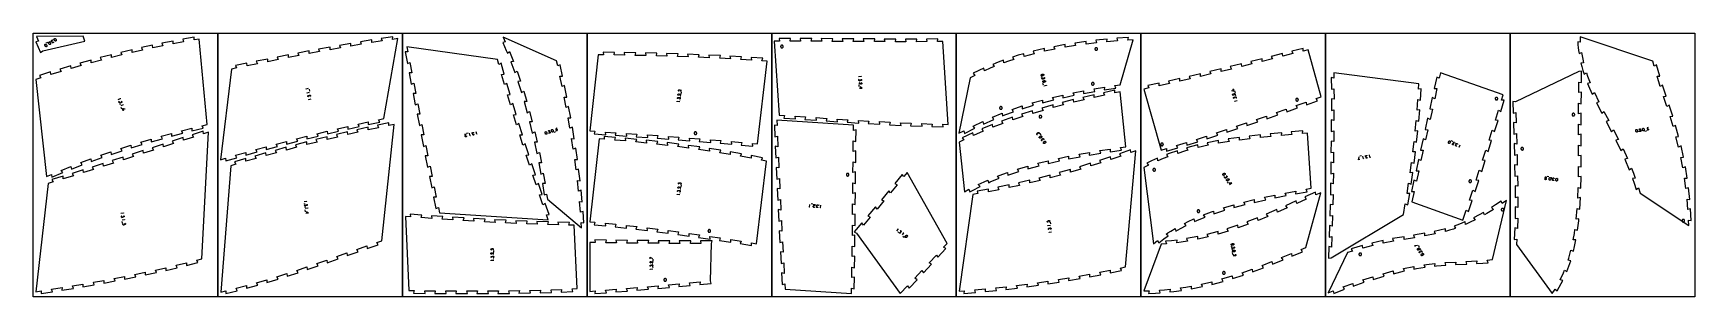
# Model space of a CAD drawing. Header units: millimetres. Extents: x 1554 to 7854, y -2759 to -1759.
import ezdxf

# ---------------------------------------------------------------- set-up
doc = ezdxf.new("R2010")
doc.units = ezdxf.units.MM
doc.header["$MEASUREMENT"] = 0
for name, color, linetype, true_color in [('nest_4staples$re_engrave', 5, 'Continuous', 0x0000ff), ('nest_4staples$re_inner_cut', 3, 'Continuous', 0x00ff00), ('nest_4staples$re_outer_cut', 1, 'Continuous', 0xff0000), ('nest_4staples$sheet', 18, 'Continuous', 0x000000)]:
    doc.layers.add(name, color=color, linetype=linetype, true_color=true_color)

msp = doc.modelspace()

# ---------------------------------------------------------------- linework, layer by layer
at = {"layer": 'nest_4staples$re_engrave'}
for points in [[(1601.1, -1800.3), (1601.8, -1800.5), (1602.6, -1800.9), (1603.4, -1801.6), (1603.5, -1801.6), (1603.6, -1801.8), (1603.8, -1802.1), (1604.1, -1802.4), (1604.8, -1803.4), (1605.4, -1804.5), (1605.6, -1805), (1605.7, -1805.3), (1605.8, -1805.6), (1605.9, -1805.7), (1606, -1806.3), (1606.1, -1806.9), (1606.1, -1807.4), (1606.1, -1807.7), (1605.8, -1808.5), (1605.4, -1809.1), (1604.9, -1809.6), (1604.1, -1809.9), (1603.3, -1810), (1602.7, -1809.9), (1601.9, -1809.5), (1601.3, -1809.1), (1600.7, -1808.5), (1600.2, -1807.9), (1599.6, -1807.1), (1599.1, -1806.2), (1598.7, -1805.5), (1598.4, -1804.7), (1598.2, -1804.1), (1598.1, -1803.4), (1598.2, -1802.7), (1598.4, -1802), (1598.6, -1801.5), (1599, -1801.1), (1599.5, -1800.7), (1600.2, -1800.4)], [(1615, -1792), (1615.8, -1792.1), (1616.6, -1792.5), (1617.4, -1793.2), (1617.5, -1793.3), (1617.6, -1793.4), (1617.8, -1793.7), (1618.1, -1794), (1618.8, -1795), (1619.4, -1796.2), (1619.6, -1796.6), (1619.7, -1796.9), (1619.8, -1797.2), (1619.8, -1797.3), (1620.1, -1798.5), (1620, -1799), (1620, -1799.4), (1619.8, -1800.2), (1619.4, -1800.7), (1618.8, -1801.2), (1618.1, -1801.5), (1617.3, -1801.6), (1616.6, -1801.5), (1615.8, -1801.2), (1615.3, -1800.8), (1614.6, -1800.1), (1614.2, -1799.6), (1613.6, -1798.7), (1613.1, -1797.8), (1612.7, -1797.1), (1612.4, -1796.3), (1612.2, -1795.8), (1612.1, -1795), (1612.2, -1794.3), (1612.4, -1793.7), (1612.6, -1793.2), (1613, -1792.7), (1613.4, -1792.3), (1614.2, -1792)], [(1619.1, -1789.8), (1618.9, -1789.9), (1618.7, -1789.8), (1618.7, -1789.6), (1618.8, -1789.4), (1619, -1789.4), (1619.1, -1789.5), (1619.2, -1789.7)], [(1630, -1783.3), (1629.8, -1783.3), (1629.7, -1783.2), (1629.7, -1783), (1629.8, -1782.9), (1629.9, -1782.9), (1630.1, -1783), (1630.1, -1783.1)], [(1636.9, -1778.8), (1637.7, -1779), (1638.5, -1779.4), (1639.3, -1780.1), (1639.4, -1780.1), (1639.5, -1780.3), (1639.7, -1780.5), (1640, -1780.9), (1640.7, -1781.9), (1641.3, -1783), (1641.5, -1783.5), (1641.6, -1783.8), (1641.7, -1784), (1641.7, -1784.2), (1642, -1785.4), (1641.9, -1785.9), (1641.9, -1786.2), (1641.7, -1787), (1641.2, -1787.6), (1640.7, -1788.1), (1640, -1788.4), (1639.2, -1788.5), (1638.5, -1788.4), (1637.7, -1788), (1637.2, -1787.6), (1636.5, -1787), (1636.1, -1786.4), (1635.5, -1785.6), (1635, -1784.7), (1634.6, -1784), (1634.3, -1783.2), (1634.1, -1782.6), (1634, -1781.9), (1634.1, -1781.2), (1634.3, -1780.5), (1634.5, -1780), (1634.9, -1779.5), (1635.3, -1779.2), (1636.1, -1778.9)], [(4685, -1930.4), (4685, -1930.6), (4684.8, -1930.7), (4684.7, -1930.6), (4684.6, -1930.5), (4684.6, -1930.3), (4684.8, -1930.2), (4685, -1930.3)], [(4685.9, -1943.2), (4685.9, -1943.4), (4685.7, -1943.4), (4685.6, -1943.4), (4685.5, -1943.2), (4685.5, -1943), (4685.7, -1943), (4685.9, -1943)], [(5376, -1916.8), (5376.4, -1916.1), (5377, -1915.4), (5377.8, -1914.8), (5377.9, -1914.8), (5378.1, -1914.7), (5378.4, -1914.6), (5378.8, -1914.4), (5380, -1914.1), (5381.2, -1913.8), (5381.7, -1913.8), (5382.1, -1913.7), (5382.4, -1913.7), (5382.5, -1913.7), (5383.7, -1913.8), (5384.2, -1914), (5384.5, -1914.1), (5385.2, -1914.6), (5385.6, -1915.1), (5385.9, -1915.8), (5386, -1916.6), (5385.9, -1917.4), (5385.6, -1917.9), (5385, -1918.6), (5384.5, -1919), (5383.7, -1919.5), (5383, -1919.8), (5382, -1920.1), (5381.1, -1920.3), (5380.3, -1920.5), (5379.4, -1920.6), (5378.8, -1920.6), (5378.1, -1920.4), (5377.4, -1920.2), (5376.9, -1919.8), (5376.5, -1919.4), (5376.1, -1918.9), (5375.9, -1918.4), (5375.8, -1917.6)], [(5378.3, -1924.7), (5378.3, -1924.9), (5378.1, -1925), (5378, -1924.9), (5377.8, -1924.8), (5377.9, -1924.6), (5378, -1924.5), (5378.2, -1924.5)], [(5381.5, -1937), (5381.5, -1937.2), (5381.3, -1937.3), (5381.1, -1937.3), (5381, -1937.2), (5381.1, -1937), (5381.2, -1936.9), (5381.4, -1936.9)], [(5382.4, -1941.5), (5382.7, -1940.8), (5383.4, -1940.2), (5384.2, -1939.6), (5384.3, -1939.5), (5384.5, -1939.4), (5384.8, -1939.3), (5385.2, -1939.2), (5386.4, -1938.8), (5387.6, -1938.5), (5388.1, -1938.5), (5388.5, -1938.4), (5388.7, -1938.4), (5388.9, -1938.4), (5389.5, -1938.4), (5390.1, -1938.5), (5390.6, -1938.7), (5390.9, -1938.8), (5391.6, -1939.3), (5392, -1939.8), (5392.3, -1940.5), (5392.4, -1941.3), (5392.3, -1942.1), (5392, -1942.7), (5391.4, -1943.3), (5390.9, -1943.7), (5390.1, -1944.2), (5389.4, -1944.5), (5388.4, -1944.8), (5387.5, -1945), (5386.7, -1945.2), (5385.8, -1945.3), (5385.2, -1945.3), (5384.5, -1945.2), (5383.8, -1944.9), (5383.3, -1944.5), (5382.8, -1944.2), (5382.5, -1943.7), (5382.3, -1943.1), (5382.2, -1942.4)], [(2603.3, -1989), (2603.4, -1988.9), (2603.5, -1988.8), (2603.7, -1988.8), (2603.8, -1988.9), (2603.8, -1989.1), (2603.6, -1989.2), (2603.4, -1989.2)], [(2606.5, -2001.4), (2606.5, -2001.2), (2606.7, -2001.1), (2606.9, -2001.1), (2607, -2001.3), (2606.9, -2001.5), (2606.8, -2001.6), (2606.6, -2001.6)], [(4006.4, -2011.7), (4006.4, -2011.5), (4006.6, -2011.5), (4006.8, -2011.6), (4006.8, -2011.7), (4006.7, -2011.9), (4006.5, -2012), (4006.4, -2011.9)], [(4007.9, -1999), (4007.9, -1998.9), (4008.1, -1998.8), (4008.3, -1998.9), (4008.3, -1999.1), (4008.2, -1999.2), (4008.1, -1999.3), (4007.9, -1999.2)], [(6113.2, -1995.7), (6113.2, -1995.6), (6113.4, -1995.5), (6113.5, -1995.5), (6113.6, -1995.6), (6113.6, -1995.8), (6113.5, -1995.9), (6113.3, -1995.9)], [(6116.8, -2008), (6116.8, -2007.8), (6116.9, -2007.7), (6117.1, -2007.7), (6117.2, -2007.9), (6117.2, -2008), (6117, -2008.2), (6116.9, -2008.1)], [(1878.8, -2016.8), (1878.8, -2017), (1878.7, -2017.1), (1878.5, -2017.1), (1878.4, -2017), (1878.4, -2016.8), (1878.5, -2016.7), (1878.7, -2016.7)], [(1884.1, -2028.4), (1884.1, -2028.6), (1884, -2028.7), (1883.8, -2028.7), (1883.7, -2028.6), (1883.7, -2028.4), (1883.8, -2028.3), (1884, -2028.3)], [(3214.9, -2137.2), (3214.7, -2137.1), (3214.7, -2137), (3214.7, -2136.8), (3214.8, -2136.7), (3215, -2136.7), (3215.1, -2136.9), (3215.1, -2137.1)], [(3227.3, -2134.2), (3227.2, -2134.2), (3227.1, -2134), (3227.1, -2133.9), (3227.2, -2133.7), (3227.4, -2133.8), (3227.5, -2133.9), (3227.5, -2134.1)], [(3498.7, -2142.1), (3498, -2141.8), (3497.3, -2141.2), (3496.7, -2140.4), (3496.6, -2140.3), (3496.5, -2140.1), (3496.4, -2139.8), (3496.2, -2139.4), (3495.7, -2138.3), (3495.4, -2137.1), (3495.3, -2136.6), (3495.2, -2136.2), (3495.1, -2136), (3495.1, -2135.9), (3495.1, -2135.3), (3495.2, -2134.6), (3495.3, -2134.1), (3495.4, -2133.8), (3495.8, -2133.1), (3496.3, -2132.6), (3496.9, -2132.3), (3497.7, -2132.1), (3498.5, -2132.1), (3499.1, -2132.4), (3499.8, -2132.9), (3500.3, -2133.4), (3500.8, -2134.2), (3501.1, -2134.8), (3501.5, -2135.8), (3501.9, -2136.7), (3502.1, -2137.5), (3502.2, -2138.3), (3502.3, -2138.9), (3502.2, -2139.6), (3502, -2140.4), (3501.7, -2140.9), (3501.4, -2141.4), (3500.9, -2141.8), (3500.4, -2142), (3499.6, -2142.2)], [(3506.4, -2139.1), (3506.6, -2139.1), (3506.7, -2139.3), (3506.7, -2139.4), (3506.6, -2139.6), (3506.4, -2139.6), (3506.3, -2139.4), (3506.3, -2139.2)], [(3518.5, -2134.9), (3518.7, -2134.9), (3518.8, -2135.1), (3518.8, -2135.2), (3518.6, -2135.4), (3518.5, -2135.4), (3518.4, -2135.2), (3518.3, -2135)], [(3522.8, -2133.7), (3522.1, -2133.4), (3521.4, -2132.8), (3520.8, -2132), (3520.7, -2131.9), (3520.6, -2131.7), (3520.5, -2131.4), (3520.3, -2131), (3519.8, -2129.9), (3519.5, -2128.7), (3519.4, -2128.2), (3519.3, -2127.8), (3519.2, -2127.6), (3519.2, -2127.5), (3519.2, -2126.9), (3519.2, -2126.2), (3519.4, -2125.7), (3519.4, -2125.4), (3519.9, -2124.7), (3520.4, -2124.2), (3521, -2123.9), (3521.8, -2123.7), (3522.6, -2123.7), (3523.2, -2124), (3523.9, -2124.5), (3524.4, -2125), (3524.9, -2125.7), (3525.2, -2126.4), (3525.6, -2127.4), (3526, -2128.3), (3526.2, -2129.1), (3526.3, -2129.9), (3526.4, -2130.5), (3526.3, -2131.2), (3526.1, -2131.9), (3525.8, -2132.5), (3525.5, -2133), (3525, -2133.4), (3524.5, -2133.6), (3523.7, -2133.8)], [(7633.2, -2133.4), (7632.6, -2133), (7632, -2132.3), (7631.5, -2131.4), (7631.4, -2131.3), (7631.4, -2131.1), (7631.3, -2130.8), (7631.2, -2130.4), (7630.9, -2129.2), (7630.8, -2128), (7630.8, -2127.5), (7630.8, -2127.1), (7630.7, -2126.8), (7630.7, -2126.7), (7630.8, -2126.1), (7631, -2125.5), (7631.2, -2125), (7631.3, -2124.7), (7631.9, -2124.1), (7632.5, -2123.7), (7633.1, -2123.5), (7634, -2123.4), (7634.7, -2123.6), (7635.3, -2124), (7635.9, -2124.6), (7636.2, -2125.2), (7636.6, -2126), (7636.8, -2126.7), (7637.1, -2127.7), (7637.2, -2128.7), (7637.3, -2129.5), (7637.3, -2130.4), (7637.3, -2131), (7637.1, -2131.6), (7636.8, -2132.3), (7636.4, -2132.8), (7636, -2133.2), (7635.4, -2133.5), (7634.8, -2133.7), (7634.1, -2133.7)], [(7641.3, -2131.9), (7641.5, -2131.9), (7641.6, -2132.1), (7641.6, -2132.2), (7641.4, -2132.3), (7641.2, -2132.3), (7641.1, -2132.1), (7641.2, -2132)], [(7653.9, -2129.8), (7654.1, -2129.8), (7654.2, -2130), (7654.2, -2130.2), (7654, -2130.3), (7653.8, -2130.2), (7653.7, -2130.1), (7653.8, -2129.9)], [(7658.4, -2129.3), (7657.8, -2128.9), (7657.2, -2128.2), (7656.7, -2127.3), (7656.6, -2127.2), (7656.6, -2127), (7656.5, -2126.7), (7656.4, -2126.3), (7656.1, -2125.1), (7656, -2123.8), (7655.9, -2123.3), (7655.9, -2123), (7655.9, -2122.7), (7655.9, -2122.6), (7656, -2122), (7656.2, -2121.4), (7656.4, -2120.9), (7656.5, -2120.6), (7657.1, -2120), (7657.7, -2119.6), (7658.3, -2119.4), (7659.2, -2119.3), (7659.9, -2119.5), (7660.5, -2119.8), (7661.1, -2120.5), (7661.4, -2121), (7661.8, -2121.9), (7662, -2122.6), (7662.3, -2123.6), (7662.4, -2124.6), (7662.5, -2125.4), (7662.5, -2126.3), (7662.5, -2126.8), (7662.3, -2127.5), (7662, -2128.2), (7661.6, -2128.7), (7661.2, -2129.1), (7660.6, -2129.4), (7660, -2129.6), (7659.3, -2129.6)], [(5378.3, -2151), (5378.2, -2151.7), (5377.9, -2152.6), (5377.3, -2153.5), (5377.2, -2153.5), (5377.1, -2153.7), (5376.9, -2153.9), (5376.5, -2154.2), (5375.6, -2155), (5374.6, -2155.7), (5374.1, -2156), (5373.8, -2156.1), (5373.6, -2156.3), (5373.5, -2156.3), (5372.9, -2156.5), (5372.3, -2156.7), (5371.8, -2156.7), (5371.5, -2156.7), (5370.6, -2156.6), (5370, -2156.2), (5369.5, -2155.7), (5369.1, -2155), (5368.9, -2154.3), (5368.9, -2153.6), (5369.2, -2152.8), (5369.5, -2152.2), (5370.1, -2151.5), (5370.6, -2150.9), (5371.4, -2150.3), (5372.2, -2149.6), (5372.9, -2149.2), (5373.6, -2148.8), (5374.2, -2148.6), (5374.9, -2148.4), (5375.6, -2148.4), (5376.3, -2148.5), (5376.8, -2148.7), (5377.3, -2149), (5377.7, -2149.4), (5378.1, -2150.1)], [(5380.8, -2154.7), (5380.7, -2154.5), (5380.9, -2154.4), (5381, -2154.3), (5381.2, -2154.4), (5381.2, -2154.6), (5381.1, -2154.8), (5381, -2154.8)], [(5393.7, -2171.3), (5393.6, -2172.1), (5393.3, -2172.9), (5392.7, -2173.8), (5392.7, -2173.9), (5392.5, -2174), (5392.3, -2174.2), (5392, -2174.5), (5391, -2175.3), (5390, -2176), (5389.6, -2176.3), (5389.3, -2176.5), (5389, -2176.6), (5388.9, -2176.7), (5388.3, -2176.9), (5387.7, -2177), (5387.2, -2177), (5386.9, -2177.1), (5386.1, -2176.9), (5385.5, -2176.5), (5385, -2176.1), (5384.5, -2175.4), (5384.3, -2174.6), (5384.4, -2173.9), (5384.6, -2173.1), (5385, -2172.5), (5385.5, -2171.8), (5386.1, -2171.3), (5386.8, -2170.6), (5387.6, -2170), (5388.3, -2169.5), (5389.1, -2169.1), (5389.6, -2168.9), (5390.3, -2168.7), (5391.1, -2168.7), (5391.7, -2168.8), (5392.2, -2169), (5392.8, -2169.3), (5393.2, -2169.8), (5393.5, -2170.4)], [(5388.5, -2164.9), (5388.5, -2164.7), (5388.6, -2164.6), (5388.7, -2164.5), (5388.9, -2164.6), (5388.9, -2164.8), (5388.8, -2164.9), (5388.7, -2165)], [(6926.7, -2168.3), (6927.1, -2169), (6927.3, -2169.8), (6927.3, -2170.9), (6927.3, -2171), (6927.2, -2171.2), (6927.2, -2171.5), (6927.1, -2171.9), (6926.7, -2173.1), (6926.2, -2174.3), (6926, -2174.7), (6925.8, -2175), (6925.7, -2175.3), (6925.7, -2175.4), (6924.8, -2176.3), (6924.4, -2176.6), (6924.2, -2176.8), (6923.4, -2177.1), (6922.7, -2177.2), (6922, -2177.1), (6921.3, -2176.7), (6920.7, -2176.2), (6920.4, -2175.6), (6920.1, -2174.7), (6920.1, -2174.1), (6920.2, -2173.1), (6920.3, -2172.4), (6920.6, -2171.4), (6920.9, -2170.5), (6921.3, -2169.7), (6921.7, -2169), (6922, -2168.5), (6922.5, -2168), (6923.1, -2167.6), (6923.7, -2167.3), (6924.2, -2167.2), (6924.9, -2167.1), (6925.5, -2167.3), (6926.1, -2167.7)], [(6946.2, -2175.5), (6946.1, -2175.4), (6946.1, -2175.3), (6946.2, -2175.1), (6946.4, -2175.1), (6946.5, -2175.2), (6946.5, -2175.4), (6946.4, -2175.6)], [(6958.3, -2179.9), (6958.1, -2179.7), (6958.1, -2179.6), (6958.2, -2179.4), (6958.4, -2179.4), (6958.6, -2179.5), (6958.5, -2179.7), (6958.4, -2179.9)], [(6602.2, -2224.4), (6602, -2224.4), (6601.9, -2224.3), (6601.9, -2224.1), (6602.1, -2224), (6602.3, -2224), (6602.4, -2224.2), (6602.4, -2224.3)], [(6614.7, -2221.8), (6614.5, -2221.8), (6614.4, -2221.7), (6614.4, -2221.5), (6614.6, -2221.4), (6614.8, -2221.4), (6614.9, -2221.6), (6614.9, -2221.7)], [(6064.5, -2295.2), (6064.6, -2294.5), (6064.9, -2293.6), (6065.5, -2292.8), (6065.6, -2292.7), (6065.7, -2292.6), (6066, -2292.4), (6066.3, -2292.1), (6067.3, -2291.3), (6068.4, -2290.6), (6068.8, -2290.4), (6069.1, -2290.2), (6069.3, -2290.1), (6069.4, -2290.1), (6070.6, -2289.8), (6071.2, -2289.7), (6071.5, -2289.7), (6072.3, -2289.9), (6072.9, -2290.3), (6073.4, -2290.8), (6073.8, -2291.5), (6074, -2292.3), (6073.9, -2293), (6073.6, -2293.8), (6073.2, -2294.4), (6072.7, -2295.1), (6072.1, -2295.6), (6071.3, -2296.2), (6070.5, -2296.8), (6069.8, -2297.2), (6069, -2297.6), (6068.5, -2297.8), (6067.8, -2297.9), (6067, -2297.9), (6066.4, -2297.8), (6065.9, -2297.6), (6065.3, -2297.2), (6064.9, -2296.8), (6064.6, -2296.1)], [(6069.4, -2301.9), (6069.5, -2302), (6069.3, -2302.2), (6069.2, -2302.2), (6069, -2302.1), (6069, -2301.9), (6069.1, -2301.8), (6069.3, -2301.7)], [(6076.7, -2312.3), (6076.8, -2312.5), (6076.7, -2312.6), (6076.5, -2312.7), (6076.4, -2312.6), (6076.3, -2312.4), (6076.4, -2312.2), (6076.6, -2312.2)], [(6079.1, -2316.1), (6079.2, -2315.4), (6079.6, -2314.6), (6080.2, -2313.7), (6080.3, -2313.6), (6080.4, -2313.5), (6080.6, -2313.3), (6081, -2313), (6081.9, -2312.2), (6083, -2311.6), (6083.4, -2311.3), (6083.8, -2311.2), (6084, -2311), (6084.1, -2311), (6085.3, -2310.7), (6085.8, -2310.7), (6086.2, -2310.6), (6087, -2310.9), (6087.6, -2311.2), (6088.1, -2311.7), (6088.5, -2312.4), (6088.6, -2313.2), (6088.5, -2313.9), (6088.2, -2314.7), (6087.9, -2315.3), (6087.3, -2316), (6086.8, -2316.5), (6085.9, -2317.1), (6085.1, -2317.7), (6084.4, -2318.1), (6083.7, -2318.5), (6083.1, -2318.7), (6082.4, -2318.9), (6081.7, -2318.8), (6081, -2318.7), (6080.5, -2318.5), (6080, -2318.1), (6079.6, -2317.7), (6079.3, -2317)], [(7288.6, -2309.6), (7289.4, -2309.6), (7290.2, -2309.6), (7290.9, -2309.3), (7291.5, -2309), (7292.1, -2308.5), (7292.4, -2307.9), (7292.6, -2307.3), (7292.5, -2306.4), (7292.3, -2305.7), (7291.8, -2305), (7291.1, -2304.5), (7290.1, -2304.2), (7289.4, -2304.1), (7288.6, -2304.2), (7288, -2304.4), (7287.5, -2304.7), (7286.9, -2305.2), (7286.6, -2305.9), (7286.4, -2306.6), (7286.4, -2307.2), (7286.6, -2307.7), (7286.9, -2308.3), (7287.2, -2308.6), (7287.7, -2309.1), (7288.2, -2309.4), (7289, -2309.6), (7289.8, -2309.8), (7290.3, -2310.1), (7290.9, -2310.7), (7291.2, -2311.3), (7291.4, -2311.9), (7291.4, -2312.4), (7291.3, -2312.8), (7291, -2313.4), (7290.4, -2313.9), (7289.8, -2314.2), (7289.1, -2314.3), (7288.4, -2314.3), (7287.8, -2314.1), (7287.2, -2313.8), (7286.8, -2313.4), (7286.5, -2312.8), (7286.3, -2312.2), (7286.3, -2311.6), (7286.5, -2311.1), (7286.9, -2310.6), (7287.5, -2310), (7288.1, -2309.7)], [(7307.5, -2306.7), (7308, -2307.3), (7308.4, -2308.1), (7308.7, -2309.1), (7308.7, -2309.2), (7308.7, -2309.5), (7308.7, -2309.8), (7308.7, -2310.2), (7308.6, -2311.4), (7308.4, -2312.7), (7308.2, -2313.1), (7308.1, -2313.5), (7308.1, -2313.7), (7308, -2313.9), (7307.5, -2315), (7307.1, -2315.4), (7306.9, -2315.6), (7306.2, -2316.1), (7305.5, -2316.3), (7304.8, -2316.3), (7304, -2316.1), (7303.4, -2315.7), (7302.9, -2315.2), (7302.5, -2314.5), (7302.3, -2313.8), (7302.2, -2312.9), (7302.2, -2312.2), (7302.3, -2311.1), (7302.4, -2310.1), (7302.5, -2309.3), (7302.7, -2308.5), (7303, -2308), (7303.3, -2307.4), (7303.8, -2306.8), (7304.4, -2306.4), (7304.9, -2306.2), (7305.5, -2306), (7306.1, -2306), (7306.8, -2306.2)], [(7312, -2307.5), (7311.8, -2307.4), (7311.8, -2307.2), (7311.9, -2307.1), (7312, -2307.1), (7312.2, -2307.1), (7312.3, -2307.3), (7312.2, -2307.5)], [(7324.7, -2309.1), (7324.5, -2309), (7324.5, -2308.8), (7324.5, -2308.6), (7324.7, -2308.6), (7324.9, -2308.7), (7324.9, -2308.9), (7324.8, -2309)], [(7332.9, -2309.8), (7333.4, -2310.4), (7333.8, -2311.2), (7334, -2312.2), (7334, -2312.3), (7334, -2312.6), (7334, -2312.9), (7334, -2313.3), (7333.9, -2314.5), (7333.7, -2315.8), (7333.6, -2316.3), (7333.5, -2316.6), (7333.4, -2316.9), (7333.4, -2317), (7333.1, -2317.6), (7332.8, -2318.1), (7332.5, -2318.5), (7332.3, -2318.7), (7331.6, -2319.2), (7330.9, -2319.4), (7330.2, -2319.4), (7329.4, -2319.2), (7328.7, -2318.9), (7328.3, -2318.4), (7327.9, -2317.6), (7327.7, -2316.9), (7327.5, -2316), (7327.5, -2315.3), (7327.6, -2314.2), (7327.7, -2313.3), (7327.9, -2312.4), (7328.1, -2311.6), (7328.3, -2311.1), (7328.7, -2310.5), (7329.2, -2309.9), (7329.7, -2309.5), (7330.2, -2309.3), (7330.8, -2309.1), (7331.4, -2309.1), (7332.2, -2309.3)], [(4006.3, -2364.2), (4006.4, -2364), (4006.5, -2364), (4006.7, -2364.1), (4006.8, -2364.3), (4006.7, -2364.4), (4006.5, -2364.4), (4006.3, -2364.4)], [(4007.8, -2351.5), (4007.8, -2351.4), (4008, -2351.3), (4008.2, -2351.4), (4008.2, -2351.6), (4008.1, -2351.7), (4008, -2351.8), (4007.8, -2351.7)], [(1888.4, -2449.2), (1888.3, -2449.4), (1888.2, -2449.5), (1888, -2449.4), (1887.9, -2449.3), (1887.9, -2449.1), (1888.1, -2449), (1888.3, -2449)], [(2583.1, -2405.3), (2583.1, -2405.5), (2582.9, -2405.6), (2582.7, -2405.5), (2582.7, -2405.4), (2582.7, -2405.2), (2582.9, -2405.1), (2583, -2405.1)], [(2585.2, -2417.9), (2585.1, -2418.1), (2585, -2418.2), (2584.8, -2418.1), (2584.7, -2418), (2584.7, -2417.8), (2584.9, -2417.7), (2585.1, -2417.7)], [(4521, -2410.3), (4520.9, -2410.2), (4520.8, -2410.1), (4520.9, -2409.9), (4521, -2409.8), (4521.2, -2409.9), (4521.3, -2410.1), (4521.2, -2410.2)], [(4533.8, -2411.2), (4533.6, -2411.1), (4533.5, -2410.9), (4533.6, -2410.8), (4533.8, -2410.7), (4534, -2410.8), (4534, -2411), (4533.9, -2411.1)], [(1890.7, -2461.7), (1890.7, -2461.9), (1890.6, -2462), (1890.4, -2462), (1890.3, -2461.8), (1890.3, -2461.7), (1890.5, -2461.6), (1890.6, -2461.6)], [(4833.7, -2512.4), (4833.8, -2512.5), (4833.7, -2512.7), (4833.6, -2512.8), (4833.4, -2512.8), (4833.3, -2512.6), (4833.4, -2512.4), (4833.5, -2512.3)], [(4844, -2519.9), (4844.1, -2520.1), (4844, -2520.2), (4843.9, -2520.4), (4843.7, -2520.3), (4843.6, -2520.1), (4843.7, -2520), (4843.8, -2519.9)], [(5411.7, -2493.2), (5411.7, -2493), (5411.9, -2492.9), (5412.1, -2492.9), (5412.1, -2493.1), (5412.1, -2493.3), (5412, -2493.4), (5411.8, -2493.3)], [(5413.9, -2505.8), (5414, -2505.6), (5414.1, -2505.5), (5414.3, -2505.5), (5414.4, -2505.7), (5414.4, -2505.8), (5414.2, -2505.9), (5414, -2505.9)], [(4860.6, -2532.4), (4860.5, -2531.7), (4860.5, -2530.8), (4860.8, -2529.8), (4860.9, -2529.7), (4861, -2529.5), (4861.1, -2529.2), (4861.3, -2528.8), (4862, -2527.8), (4862.8, -2526.8), (4863.1, -2526.5), (4863.4, -2526.2), (4863.6, -2526), (4863.7, -2525.9), (4864.7, -2525.3), (4865.2, -2525.1), (4865.5, -2525), (4866.3, -2524.9), (4867, -2525.1), (4867.7, -2525.4), (4868.3, -2525.9), (4868.7, -2526.6), (4868.8, -2527.3), (4868.8, -2528.1), (4868.6, -2528.8), (4868.3, -2529.6), (4868, -2530.3), (4867.4, -2531.2), (4866.8, -2532), (4866.3, -2532.6), (4865.7, -2533.2), (4865.2, -2533.6), (4864.6, -2533.9), (4863.9, -2534.2), (4863.2, -2534.2), (4862.7, -2534.2), (4862.1, -2534), (4861.6, -2533.8), (4861, -2533.2)], [(6097, -2559.2), (6097.4, -2558.6), (6098, -2558), (6098.9, -2557.4), (6099, -2557.4), (6099.2, -2557.3), (6099.5, -2557.2), (6099.9, -2557.1), (6101.1, -2556.8), (6102.4, -2556.6), (6102.9, -2556.6), (6103.2, -2556.6), (6103.5, -2556.6), (6103.6, -2556.6), (6104.2, -2556.6), (6104.8, -2556.8), (6105.3, -2557), (6105.6, -2557.1), (6106.3, -2557.6), (6106.7, -2558.2), (6106.9, -2558.9), (6107, -2559.7), (6106.8, -2560.5), (6106.5, -2561), (6105.9, -2561.7), (6105.3, -2562), (6104.5, -2562.4), (6103.8, -2562.7), (6102.8, -2562.9), (6101.8, -2563.1), (6101, -2563.2), (6100.1, -2563.2), (6099.5, -2563.2), (6098.8, -2563), (6098.2, -2562.7), (6097.6, -2562.3), (6097.2, -2561.9), (6096.9, -2561.4), (6096.7, -2560.8), (6096.7, -2560.1)], [(6098.7, -2567.3), (6098.7, -2567.5), (6098.6, -2567.6), (6098.4, -2567.5), (6098.3, -2567.4), (6098.3, -2567.2), (6098.5, -2567.1), (6098.6, -2567.1)], [(6101.1, -2579.8), (6101.1, -2580), (6100.9, -2580.1), (6100.8, -2580.1), (6100.7, -2579.9), (6100.7, -2579.7), (6100.9, -2579.6), (6101, -2579.7)], [(6101.7, -2584.3), (6102.1, -2583.7), (6102.8, -2583), (6103.7, -2582.5), (6103.8, -2582.5), (6104, -2582.4), (6104.3, -2582.3), (6104.7, -2582.2), (6105.9, -2581.9), (6107.1, -2581.7), (6107.6, -2581.7), (6108, -2581.7), (6108.3, -2581.7), (6108.4, -2581.7), (6109, -2581.7), (6109.6, -2581.9), (6110.1, -2582.1), (6110.4, -2582.2), (6111, -2582.7), (6111.4, -2583.3), (6111.7, -2583.9), (6111.7, -2584.8), (6111.6, -2585.5), (6111.2, -2586.1), (6110.6, -2586.7), (6110.1, -2587.1), (6109.2, -2587.5), (6108.6, -2587.8), (6107.5, -2588), (6106.6, -2588.2), (6105.7, -2588.3), (6104.9, -2588.3), (6104.3, -2588.3), (6103.6, -2588.1), (6102.9, -2587.8), (6102.4, -2587.4), (6102, -2587), (6101.7, -2586.5), (6101.5, -2585.9), (6101.5, -2585.2)], [(6812, -2576.2), (6811.9, -2576.9), (6811.6, -2577.8), (6810.9, -2578.6), (6810.9, -2578.7), (6810.7, -2578.8), (6810.5, -2579), (6810.1, -2579.3), (6809.1, -2580.1), (6808.1, -2580.7), (6807.6, -2580.9), (6807.3, -2581.1), (6807.1, -2581.2), (6807, -2581.2), (6806.4, -2581.4), (6805.7, -2581.5), (6805.2, -2581.5), (6804.9, -2581.5), (6804.1, -2581.3), (6803.5, -2580.9), (6803, -2580.4), (6802.6, -2579.7), (6802.5, -2578.9), (6802.6, -2578.3), (6802.9, -2577.4), (6803.3, -2576.9), (6803.9, -2576.2), (6804.4, -2575.7), (6805.2, -2575.1), (6806.1, -2574.5), (6806.8, -2574.1), (6807.6, -2573.7), (6808.1, -2573.5), (6808.8, -2573.4), (6809.6, -2573.5), (6810.2, -2573.6), (6810.7, -2573.8), (6811.2, -2574.2), (6811.6, -2574.6), (6811.9, -2575.3)], [(6814.4, -2580.1), (6814.3, -2579.9), (6814.4, -2579.8), (6814.6, -2579.7), (6814.7, -2579.8), (6814.8, -2580), (6814.7, -2580.2), (6814.5, -2580.2)], [(3299.4, -2600.5), (3299.4, -2600.4), (3299.6, -2600.3), (3299.7, -2600.4), (3299.8, -2600.5), (3299.8, -2600.7), (3299.6, -2600.8), (3299.4, -2600.7)], [(3300, -2613.3), (3300.1, -2613.1), (3300.2, -2613), (3300.4, -2613.1), (3300.5, -2613.3), (3300.4, -2613.4), (3300.3, -2613.5), (3300.1, -2613.4)], [(3903, -2633.9), (3903.1, -2633.7), (3903.2, -2633.7), (3903.4, -2633.7), (3903.5, -2633.9), (3903.4, -2634), (3903.2, -2634.1), (3903.1, -2634)], [(6826.2, -2597.4), (6826.1, -2598.2), (6825.8, -2599), (6825.1, -2599.8), (6825, -2599.9), (6824.9, -2600.1), (6824.7, -2600.3), (6824.3, -2600.6), (6823.3, -2601.3), (6822.3, -2601.9), (6821.8, -2602.2), (6821.5, -2602.3), (6821.2, -2602.4), (6821.1, -2602.5), (6820.5, -2602.7), (6819.9, -2602.8), (6819.4, -2602.8), (6819.1, -2602.8), (6818.3, -2602.5), (6817.7, -2602.2), (6817.2, -2601.7), (6816.8, -2600.9), (6816.7, -2600.2), (6816.8, -2599.5), (6817.1, -2598.7), (6817.4, -2598.1), (6818.1, -2597.4), (6818.6, -2596.9), (6819.4, -2596.3), (6820.3, -2595.7), (6821, -2595.3), (6821.7, -2595), (6822.3, -2594.8), (6823, -2594.7), (6823.7, -2594.7), (6824.4, -2594.8), (6824.9, -2595), (6825.4, -2595.4), (6825.8, -2595.9), (6826.1, -2596.6)], [(6821.5, -2590.7), (6821.4, -2590.5), (6821.5, -2590.4), (6821.7, -2590.3), (6821.8, -2590.5), (6821.9, -2590.6), (6821.8, -2590.8), (6821.6, -2590.8)], [(3903.2, -2646.6), (3903.3, -2646.5), (3903.5, -2646.4), (3903.6, -2646.5), (3903.7, -2646.6), (3903.6, -2646.8), (3903.5, -2646.9), (3903.3, -2646.8)]]:
    msp.add_lwpolyline(points, close=True, dxfattribs=at)
for points in [[(1608.5, -1793.3), (1602.7, -1796.8)], [(1631, -1791.7), (1630.9, -1792.7), (1630.8, -1793.4), (1630.4, -1794.1), (1629.8, -1794.6), (1628.9, -1795), (1628, -1795), (1627.1, -1794.6), (1626.5, -1794), (1626.2, -1793.1), (1626.3, -1792.2), (1626.8, -1791.4), (1627.5, -1790.7), (1626.1, -1791.1), (1625, -1791.1), (1624.1, -1790.8), (1623.4, -1790.1), (1623.1, -1789.4), (1622.9, -1788.8), (1622.9, -1788.2), (1623.1, -1787.5), (1623.7, -1786.5), (1624.8, -1785.6), (1625.6, -1785.3), (1626.5, -1785.4), (1627.2, -1785.6), (1628.1, -1786.1)], [(4693.8, -1921.9), (4693.9, -1923.4), (4684.1, -1924)], [(4693.1, -1933.4), (4693.9, -1933.9), (4694.4, -1934.3), (4694.9, -1935), (4695.1, -1935.8), (4695, -1936.7), (4694.5, -1937.5), (4693.9, -1938.2), (4693, -1938.4), (4692.1, -1938.3), (4691.7, -1938.1), (4691.3, -1937.7), (4690.8, -1937), (4690.5, -1936), (4690.2, -1937.5), (4689.8, -1938.5), (4689.1, -1939.1), (4688.2, -1939.4), (4687.4, -1939.4), (4686.8, -1939.2), (4686.2, -1939), (4685.7, -1938.6), (4685, -1937.5), (4684.8, -1936.1), (4684.9, -1935.3), (4685.3, -1934.5), (4685.9, -1934), (4686.7, -1933.4)], [(4693.1, -1945.9), (4693.5, -1946), (4694.2, -1946.2), (4694.7, -1946.5), (4695.1, -1946.8), (4695.7, -1947.6), (4696, -1948.6), (4696, -1949.1), (4695.9, -1949.7), (4695.7, -1950.2), (4695.4, -1950.7), (4694.5, -1951.4), (4694, -1951.6), (4693.5, -1951.8), (4693, -1951.8), (4692.5, -1951.7), (4692.2, -1951.6), (4692.1, -1951.6), (4691.6, -1951.3), (4685.7, -1946.7), (4686.1, -1952.5)], [(5386.7, -1926.1), (5387.6, -1926.4), (5388.2, -1926.8), (5388.8, -1927.3), (5389.1, -1928.1), (5389.2, -1929.1), (5388.9, -1929.9), (5388.4, -1930.7), (5387.5, -1931.1), (5386.6, -1931.1), (5386.2, -1931), (5385.8, -1930.7), (5385.1, -1930.1), (5384.7, -1929.2), (5384.7, -1930.6), (5384.4, -1931.7), (5383.8, -1932.5), (5383, -1932.9), (5382.3, -1933), (5381.6, -1933), (5381, -1932.9), (5380.4, -1932.5), (5379.6, -1931.6), (5379, -1930.3), (5379, -1929.4), (5379.3, -1928.6), (5379.8, -1928), (5380.5, -1927.3)], [(5381.8, -1948.1), (5383.5, -1954.7)], [(1884, -2005.7), (1884.6, -2007), (1875.7, -2011.1)], [(2589, -1970.9), (2588.7, -1969.5), (2598.2, -1967.1)], [(2593.1, -1986.6), (2592.7, -1985.3), (2602.2, -1982.8)], [(2598.1, -2000), (2597.2, -1999.6), (2596.6, -1999.3), (2596, -1998.8), (2595.7, -1997.9), (2595.6, -1997), (2595.9, -1996.1), (2596.5, -1995.4), (2597.3, -1995), (2598.2, -1995), (2599, -1995.4), (2599.7, -1996), (2600.1, -1996.9), (2600.1, -1995.5), (2600.4, -1994.4), (2601, -1993.6), (2601.8, -1993.2), (2602.6, -1993.1), (2603.2, -1993.1), (2603.8, -1993.2), (2604.4, -1993.6), (2605.3, -1994.5), (2605.8, -1995.8), (2605.8, -1996.6), (2605.5, -1997.5), (2605, -1998.1), (2604.3, -1998.8)], [(2599.4, -2011.4), (2599.1, -2010), (2608.6, -2007.6)], [(2603, -1978), (2601.3, -1971.4)], [(3999, -2007.3), (3998.3, -2006.7), (3997.8, -2006.2), (3997.6, -2005.4), (3997.5, -2004.5), (3997.8, -2003.7), (3998.4, -2002.9), (3999.1, -2002.5), (4000, -2002.4), (4000.9, -2002.7), (4001.6, -2003.4), (4001.9, -2004.2), (4002.1, -2005.2), (4002.6, -2003.8), (4003.2, -2002.9), (4004, -2002.4), (4005, -2002.3), (4005.7, -2002.5), (4006.3, -2002.7), (4006.8, -2003.1), (4007.2, -2003.6), (4007.7, -2004.8), (4007.7, -2006.2), (4007.4, -2007), (4006.8, -2007.7), (4006.2, -2008.1), (4005.2, -2008.5)], [(4001.4, -1995), (4000.9, -1994.8), (4000.3, -1994.5), (3999.9, -1994.1), (3999.5, -1993.7), (3999.1, -1992.8), (3999, -1991.8), (3999.1, -1991.3), (3999.3, -1990.8), (3999.6, -1990.3), (4000, -1989.9), (4001, -1989.3), (4001.6, -1989.2), (4002.1, -1989.2), (4003, -1989.5), (4003.3, -1989.6), (4003.4, -1989.7), (4003.8, -1989.9), (4008.7, -1995.6), (4009.4, -1989.8)], [(4003.3, -1978.8), (4002.8, -1978.6), (4002.2, -1978.3), (4001.8, -1977.9), (4001.4, -1977.5), (4001, -1976.6), (4000.9, -1975.7), (4001, -1975.1), (4001.2, -1974.6), (4001.6, -1974.1), (4001.9, -1973.7), (4002.9, -1973.2), (4003.5, -1973), (4004, -1973), (4004.9, -1973.3), (4005.2, -1973.4), (4005.4, -1973.5), (4005.7, -1973.8), (4010.7, -1979.4), (4011.4, -1973.7)], [(4011.6, -1988.6), (4012.4, -1981.8)], [(4684.2, -1954.2), (4684.7, -1960.9)], [(4687.2, -1967.5), (4697.2, -1966.8), (4689.4, -1962.5), (4689.8, -1968.6)], [(5395.8, -1955.2), (5396.2, -1956.6), (5386.7, -1959)], [(6097.4, -1975.5), (6103.6, -1977.3), (6104.2, -1977.4), (6104.8, -1977.5), (6105.2, -1977.5), (6106, -1977.3), (6106.6, -1976.9), (6107.1, -1976.4), (6107.4, -1975.7), (6107.6, -1974.9), (6107.5, -1974.2), (6107.3, -1973.4), (6106.8, -1972.8), (6106.2, -1972.3), (6105.4, -1972), (6104.7, -1971.9), (6104, -1972.1), (6103.3, -1972.4), (6102.7, -1973), (6102.3, -1973.7), (6102.1, -1974.5), (6102.2, -1975.2), (6102.5, -1976), (6102.8, -1976.4), (6103.1, -1976.8), (6103.6, -1977.1), (6104.1, -1977.4)], [(6105.7, -1994.6), (6105.2, -1994.6), (6104.5, -1994.5), (6103.9, -1994.4), (6103.4, -1994.1), (6102.7, -1993.4), (6102.2, -1992.6), (6102.1, -1992), (6102.1, -1991.5), (6102.2, -1990.9), (6102.4, -1990.4), (6103.1, -1989.5), (6103.6, -1989.2), (6104, -1989), (6105, -1988.8), (6105.3, -1988.8), (6105.5, -1988.9), (6105.9, -1989), (6112.7, -1992.3), (6111.1, -1986.7)], [(6108.3, -2006.8), (6107.4, -2006.5), (6106.8, -2006.2), (6106.2, -2005.7), (6105.9, -2004.9), (6105.7, -2004), (6106, -2003.1), (6106.5, -2002.3), (6107.3, -2001.9), (6108.2, -2001.8), (6109.1, -2002.2), (6109.8, -2002.8), (6110.3, -2003.7), (6110.2, -2002.2), (6110.5, -2001.1), (6111, -2000.4), (6111.8, -1999.9), (6112.5, -1999.8), (6113.2, -1999.8), (6113.8, -1999.9), (6114.4, -2000.2), (6115.3, -2001.1), (6115.9, -2002.4), (6115.9, -2003.3), (6115.6, -2004.1), (6115.2, -2004.7), (6114.5, -2005.4)], [(6110, -2018.2), (6109.6, -2016.8), (6119, -2014.1)], [(6112.5, -1984.7), (6110.6, -1978.2)], [(1887.4, -2016.8), (1888.3, -2016.9), (1889, -2017.1), (1889.6, -2017.6), (1890.1, -2018.3), (1890.3, -2019.2), (1890.2, -2020.1), (1889.8, -2021), (1889, -2021.5), (1888.2, -2021.7), (1887.3, -2021.4), (1886.5, -2020.9), (1885.9, -2020.1), (1886.1, -2021.6), (1886.1, -2022.7), (1885.6, -2023.5), (1884.9, -2024.1), (1884.2, -2024.3), (1883.5, -2024.4), (1882.9, -2024.4), (1882.3, -2024.2), (1881.3, -2023.4), (1880.5, -2022.2), (1880.3, -2021.4), (1880.5, -2020.5), (1880.9, -2019.8), (1881.5, -2019)], [(1894.6, -2029), (1895.2, -2030.3), (1886.3, -2034.3)], [(1886.4, -2039.3), (1889.2, -2045.5)], [(1902.7, -2046.2), (1896.3, -2045.3), (1895.7, -2045.3), (1895.1, -2045.3), (1894.7, -2045.3), (1893.9, -2045.6), (1893.4, -2046.1), (1892.9, -2046.7), (1892.7, -2047.5), (1892.7, -2048.2), (1892.8, -2049), (1893.2, -2049.7), (1893.7, -2050.2), (1894.4, -2050.6), (1895.2, -2050.8), (1895.9, -2050.8), (1896.6, -2050.5), (1897.3, -2050), (1897.8, -2049.4), (1898.1, -2048.7), (1898.1, -2047.8), (1897.9, -2047.2), (1897.5, -2046.4), (1897.2, -2046.1), (1896.8, -2045.7), (1896.3, -2045.5), (1895.7, -2045.3)], [(3996.2, -2018.4), (3996.3, -2017), (4006, -2018.2)], [(3197.6, -2148.4), (3197.5, -2148.9), (3197.5, -2149.6), (3197.3, -2150.1), (3197, -2150.6), (3196.3, -2151.3), (3195.4, -2151.7), (3194.9, -2151.8), (3194.3, -2151.8), (3193.7, -2151.7), (3193.2, -2151.5), (3192.4, -2150.7), (3192, -2150.2), (3191.9, -2149.8), (3191.8, -2148.8), (3191.8, -2148.5), (3191.8, -2148.3), (3192, -2147.9), (3195.6, -2141.3), (3189.9, -2142.6)], [(3203.8, -2137.3), (3197.2, -2138.8)], [(3212.4, -2147.4), (3211, -2147.7), (3208.7, -2138.2)], [(3225.8, -2142.6), (3225.4, -2143.5), (3225.1, -2144.1), (3224.5, -2144.6), (3223.7, -2144.9), (3222.8, -2145), (3221.9, -2144.7), (3221.2, -2144.1), (3220.8, -2143.3), (3220.8, -2142.4), (3221.2, -2141.6), (3221.9, -2140.9), (3222.7, -2140.5), (3221.3, -2140.5), (3220.2, -2140.2), (3219.4, -2139.6), (3219, -2138.7), (3218.9, -2138), (3219, -2137.3), (3219.1, -2136.7), (3219.5, -2136.2), (3220.4, -2135.3), (3221.7, -2134.8), (3222.6, -2134.8), (3223.4, -2135.1), (3224, -2135.6), (3224.7, -2136.4)], [(3237.2, -2141.4), (3235.8, -2141.8), (3233.5, -2132.2)], [(3507.2, -2130.6), (3507.4, -2129.7), (3507.7, -2129.1), (3508.2, -2128.5), (3509, -2128.1), (3509.9, -2127.9), (3510.8, -2128.1), (3511.6, -2128.6), (3512, -2129.4), (3512.1, -2130.3), (3511.8, -2131.2), (3511.2, -2131.9), (3510.4, -2132.4), (3511.8, -2132.3), (3513, -2132.5), (3513.7, -2133), (3514.2, -2133.8), (3514.4, -2134.5), (3514.5, -2135.2), (3514.3, -2135.8), (3514.1, -2136.4), (3513.2, -2137.3), (3512, -2137.9), (3511.1, -2138), (3510.3, -2137.8), (3509.6, -2137.4), (3508.9, -2136.7)], [(3529.5, -2133.7), (3535.9, -2131.5)], [(3537.9, -2118.1), (3536.4, -2124.4), (3536.3, -2124.9), (3536.3, -2125.5), (3536.3, -2126), (3536.6, -2126.7), (3536.9, -2127.3), (3537.5, -2127.8), (3538.2, -2128.1), (3539, -2128.2), (3539.7, -2128.1), (3540.5, -2127.8), (3541.1, -2127.4), (3541.6, -2126.7), (3541.8, -2125.9), (3541.8, -2125.2), (3541.6, -2124.5), (3541.2, -2123.8), (3540.7, -2123.2), (3539.9, -2122.9), (3539.1, -2122.8), (3538.4, -2122.9), (3537.6, -2123.2), (3537.2, -2123.5), (3536.9, -2123.9), (3536.6, -2124.3), (3536.3, -2124.9)], [(5362.6, -2143.7), (5361.7, -2143.7), (5361, -2143.7), (5360.3, -2143.3), (5359.6, -2142.7), (5359.2, -2141.9), (5359.1, -2141), (5359.4, -2140.1), (5360, -2139.4), (5360.8, -2139.1), (5361.7, -2139.1), (5362.6, -2139.4), (5363.3, -2140), (5362.8, -2138.7), (5362.6, -2137.6), (5362.8, -2136.7), (5363.4, -2136), (5364.1, -2135.6), (5364.7, -2135.3), (5365.3, -2135.2), (5366, -2135.3), (5367.1, -2135.8), (5368.1, -2136.9), (5368.5, -2137.6), (5368.5, -2138.5), (5368.3, -2139.2), (5367.9, -2140.2)], [(5376.2, -2144.6), (5372.1, -2139.2)], [(7643.5, -2123.6), (7643.9, -2122.7), (7644.3, -2122.2), (7644.9, -2121.7), (7645.7, -2121.4), (7646.7, -2121.4), (7647.5, -2121.8), (7648.2, -2122.4), (7648.5, -2123.2), (7648.5, -2124.1), (7648, -2125), (7647.3, -2125.5), (7646.4, -2125.9), (7647.8, -2126.1), (7648.9, -2126.4), (7649.6, -2127.1), (7649.9, -2127.9), (7650, -2128.7), (7649.9, -2129.3), (7649.7, -2130), (7649.3, -2130.5), (7648.4, -2131.2), (7647, -2131.6), (7646.1, -2131.6), (7645.3, -2131.2), (7644.8, -2130.7), (7644.1, -2129.9)], [(7665, -2130.5), (7671.7, -2129.4)], [(7677.2, -2116.5), (7673.6, -2117.1), (7673.4, -2121.3), (7673.9, -2121.1), (7674.8, -2120.8), (7675.6, -2120.7), (7676.2, -2120.7), (7676.9, -2120.9), (7677.4, -2121.2), (7678, -2121.8), (7678.4, -2122.5), (7678.5, -2123.2), (7678.6, -2124), (7678.4, -2124.8), (7678.1, -2125.5), (7677.5, -2126.2), (7676.9, -2126.6), (7676, -2127), (7675.2, -2127), (7674.4, -2126.8), (7673.7, -2126.3), (7673.3, -2125.9), (7673.1, -2125.6), (7673, -2125.5)], [(5380.2, -2166.8), (5379.2, -2166.9), (5378.6, -2166.8), (5377.8, -2166.5), (5377.2, -2165.9), (5376.8, -2165.1), (5376.7, -2164.1), (5376.9, -2163.3), (5377.5, -2162.6), (5378.4, -2162.2), (5379.3, -2162.2), (5380.1, -2162.6), (5380.9, -2163.2), (5380.4, -2161.9), (5380.2, -2160.7), (5380.4, -2159.8), (5381, -2159.1), (5381.6, -2158.7), (5382.3, -2158.5), (5382.9, -2158.4), (5383.5, -2158.5), (5384.7, -2159), (5385.7, -2160), (5386, -2160.8), (5386.1, -2161.6), (5385.9, -2162.4), (5385.5, -2163.3)], [(6936.9, -2169.6), (6930.5, -2167.3)], [(6940.9, -2181), (6940.6, -2181.4), (6940.2, -2181.9), (6939.7, -2182.3), (6939.2, -2182.5), (6938.2, -2182.7), (6937.3, -2182.6), (6936.8, -2182.4), (6936.3, -2182), (6935.9, -2181.6), (6935.6, -2181.1), (6935.3, -2180.1), (6935.3, -2179.5), (6935.4, -2179), (6935.8, -2178.1), (6936, -2177.9), (6936.1, -2177.8), (6936.5, -2177.5), (6943.1, -2173.9), (6937.6, -2172)], [(6952.4, -2186), (6951.6, -2186.6), (6951, -2186.9), (6950.2, -2187), (6949.3, -2186.9), (6948.5, -2186.4), (6947.9, -2185.7), (6947.7, -2184.8), (6947.8, -2183.9), (6948.3, -2183.2), (6949.1, -2182.7), (6950, -2182.5), (6950.9, -2182.6), (6949.8, -2181.8), (6949, -2180.9), (6948.7, -2180), (6948.8, -2179.1), (6949.1, -2178.4), (6949.5, -2177.9), (6950, -2177.5), (6950.6, -2177.2), (6951.8, -2177), (6953.2, -2177.3), (6953.9, -2177.8), (6954.4, -2178.5), (6954.7, -2179.2), (6954.9, -2180.2)], [(6962.5, -2191.3), (6961.2, -2190.8), (6964.5, -2181.6)], [(6584.8, -2237.6), (6579.3, -2238.7), (6582.3, -2228.1)], [(6591.1, -2224.2), (6584.5, -2225.6)], [(6599.3, -2234.6), (6597.9, -2234.9), (6595.9, -2225.3)], [(6612.9, -2230.2), (6612.5, -2231.1), (6612.2, -2231.7), (6611.6, -2232.2), (6610.7, -2232.5), (6609.8, -2232.5), (6608.9, -2232.2), (6608.2, -2231.6), (6607.9, -2230.8), (6607.9, -2229.9), (6608.3, -2229), (6609, -2228.4), (6609.9, -2228), (6608.5, -2227.9), (6607.4, -2227.6), (6606.6, -2227), (6606.3, -2226.1), (6606.2, -2225.4), (6606.2, -2224.7), (6606.4, -2224.1), (6606.8, -2223.6), (6607.7, -2222.8), (6609, -2222.3), (6609.9, -2222.3), (6610.7, -2222.7), (6611.3, -2223.2), (6612, -2223.9)], [(6624.3, -2229.4), (6622.9, -2229.7), (6620.9, -2220.1)], [(4002.3, -2331), (4001.6, -2330.3), (4001.1, -2329.8), (4000.8, -2329.1), (4000.8, -2328.2), (4001, -2327.3), (4001.6, -2326.6), (4002.4, -2326.1), (4003.3, -2326.1), (4004.2, -2326.4), (4004.8, -2327), (4005.2, -2327.9), (4005.3, -2328.8), (4005.8, -2327.5), (4006.5, -2326.6), (4007.3, -2326.1), (4008.2, -2326), (4008.9, -2326.1), (4009.6, -2326.4), (4010.1, -2326.8), (4010.5, -2327.2), (4010.9, -2328.4), (4011, -2329.8), (4010.7, -2330.6), (4010.1, -2331.3), (4009.5, -2331.7), (4008.5, -2332.1)], [(6077.8, -2300.2), (6078.8, -2300.2), (6079.4, -2300.3), (6080.1, -2300.7), (6080.7, -2301.3), (6081.1, -2302.1), (6081.2, -2303), (6080.9, -2303.9), (6080.3, -2304.6), (6079.5, -2304.9), (6078.5, -2304.9), (6077.7, -2304.5), (6077, -2303.8), (6077.5, -2305.2), (6077.6, -2306.3), (6077.3, -2307.2), (6076.7, -2307.9), (6076, -2308.3), (6075.4, -2308.5), (6074.8, -2308.6), (6074.1, -2308.5), (6073, -2307.9), (6072.1, -2306.9), (6071.7, -2306.1), (6071.7, -2305.2), (6071.9, -2304.4), (6072.4, -2303.5)], [(6080.9, -2322.6), (6084.8, -2328.1)], [(6090.3, -2332.5), (6098.5, -2326.7), (6089.6, -2327.1), (6093.1, -2332.1)], [(7301.6, -2303.8), (7294.8, -2302.9)], [(7320.3, -2316.4), (7319.6, -2317.1), (7319.1, -2317.5), (7318.4, -2317.8), (7317.5, -2317.9), (7316.6, -2317.6), (7315.9, -2317), (7315.4, -2316.2), (7315.3, -2315.3), (7315.7, -2314.5), (7316.3, -2313.8), (7317.2, -2313.5), (7318.1, -2313.3), (7316.8, -2312.8), (7315.9, -2312.2), (7315.4, -2311.4), (7315.3, -2310.4), (7315.5, -2309.7), (7315.7, -2309.1), (7316.1, -2308.6), (7316.6, -2308.2), (7317.7, -2307.7), (7319.2, -2307.7), (7320, -2308), (7320.7, -2308.6), (7321, -2309.2), (7321.4, -2310.1)], [(3996.1, -2371), (3996.3, -2369.5), (4006, -2370.7)], [(3999, -2359.8), (3998.2, -2359.2), (3997.8, -2358.7), (3997.5, -2357.9), (3997.4, -2357.1), (3997.7, -2356.2), (3998.3, -2355.5), (3999.1, -2355), (4000, -2354.9), (4000.8, -2355.2), (4001.5, -2355.9), (4001.8, -2356.7), (4002, -2357.7), (4002.5, -2356.3), (4003.1, -2355.4), (4003.9, -2354.9), (4004.9, -2354.8), (4005.6, -2355), (4006.2, -2355.2), (4006.7, -2355.6), (4007.1, -2356.1), (4007.6, -2357.3), (4007.6, -2358.7), (4007.4, -2359.5), (4006.8, -2360.2), (4006.1, -2360.6), (4005.2, -2361)], [(4001.3, -2347.5), (4000.8, -2347.3), (4000.2, -2347), (3999.7, -2346.6), (3999.4, -2346.2), (3999, -2345.3), (3998.9, -2344.3), (3999, -2343.8), (3999.2, -2343.3), (3999.5, -2342.8), (3999.9, -2342.4), (4000.9, -2341.9), (4001.4, -2341.7), (4001.9, -2341.7), (4002.9, -2342), (4003.2, -2342.1), (4003.3, -2342.2), (4003.6, -2342.4), (4008.6, -2348.1), (4009.3, -2342.3)], [(4011.4, -2341.1), (4012.2, -2334.3)], [(1896.1, -2439.7), (1896.3, -2441.1), (1886.7, -2442.9)], [(1896.7, -2451.2), (1897.6, -2451.6), (1898.1, -2451.9), (1898.7, -2452.5), (1898.9, -2453.3), (1898.9, -2454.3), (1898.6, -2455.1), (1898, -2455.8), (1897.2, -2456.2), (1896.3, -2456.1), (1895.4, -2455.7), (1894.9, -2455), (1894.4, -2454.1), (1894.3, -2455.5), (1894, -2456.6), (1893.4, -2457.3), (1892.5, -2457.7), (1891.8, -2457.8), (1891.1, -2457.7), (1890.5, -2457.5), (1890, -2457.2), (1889.2, -2456.2), (1888.7, -2454.8), (1888.7, -2454), (1889.1, -2453.2), (1889.6, -2452.6), (1890.4, -2452)], [(2591.1, -2396), (2591.3, -2397.4), (2581.6, -2399)], [(2591.4, -2407.5), (2592.2, -2407.9), (2592.8, -2408.3), (2593.3, -2408.9), (2593.6, -2409.7), (2593.6, -2410.6), (2593.2, -2411.5), (2592.6, -2412.2), (2591.7, -2412.5), (2590.8, -2412.4), (2590.4, -2412.3), (2590, -2412), (2589.4, -2411.3), (2589.1, -2410.4), (2588.9, -2411.8), (2588.5, -2412.9), (2587.9, -2413.6), (2587, -2413.9), (2586.3, -2414), (2585.6, -2413.9), (2585, -2413.7), (2584.5, -2413.3), (2583.7, -2412.3), (2583.3, -2411), (2583.4, -2410.1), (2583.8, -2409.3), (2584.3, -2408.7), (2585.1, -2408.1)], [(2584.5, -2429), (2585.6, -2435.7)], [(2595.1, -2421.2), (2595.4, -2422.6), (2585.7, -2424.2)], [(2588.6, -2442), (2598.5, -2440.3), (2590.3, -2436.8), (2591.3, -2442.9)], [(4499.3, -2418.1), (4497.8, -2418), (4498.5, -2408.3)], [(4510.4, -2407.1), (4503.6, -2406.6)], [(4517.3, -2417), (4517.2, -2417.4), (4516.9, -2418.1), (4516.5, -2418.5), (4516.1, -2418.9), (4515.3, -2419.3), (4514.3, -2419.5), (4513.7, -2419.4), (4513.2, -2419.2), (4512.7, -2419), (4512.3, -2418.6), (4511.7, -2417.6), (4511.5, -2417.1), (4511.5, -2416.6), (4511.7, -2415.6), (4511.8, -2415.3), (4511.9, -2415.2), (4512.1, -2414.8), (4517.6, -2409.6), (4511.8, -2409.2)], [(4529.7, -2418.7), (4529.1, -2419.5), (4528.6, -2419.9), (4527.9, -2420.3), (4527, -2420.3), (4526.2, -2420.1), (4525.4, -2419.6), (4524.9, -2418.8), (4524.8, -2417.9), (4525, -2417.1), (4525.7, -2416.4), (4526.5, -2416), (4527.4, -2415.8), (4526.1, -2415.3), (4525.1, -2414.7), (4524.6, -2414), (4524.5, -2413), (4524.6, -2412.3), (4524.8, -2411.7), (4525.2, -2411.1), (4525.6, -2410.7), (4526.8, -2410.2), (4528.2, -2410.1), (4529, -2410.3), (4529.7, -2410.9), (4530.1, -2411.5), (4530.6, -2412.4)], [(4541, -2421), (4539.6, -2420.9), (4540.2, -2411.2)], [(1890.3, -2472.8), (1891.6, -2479.5)], [(1900.8, -2464.8), (1901.1, -2466.2), (1891.5, -2468)], [(1902, -2479.7), (1903, -2480.1), (1903.5, -2480.5), (1904, -2481.1), (1904.3, -2481.9), (1904.3, -2482.8), (1904, -2483.7), (1903.4, -2484.4), (1902.6, -2484.7), (1901.6, -2484.7), (1900.8, -2484.2), (1900.2, -2483.5), (1899.8, -2482.7), (1899.7, -2484.1), (1899.4, -2485.2), (1898.8, -2485.9), (1897.9, -2486.3), (1897.1, -2486.3), (1896.5, -2486.3), (1895.9, -2486.1), (1895.3, -2485.7), (1894.6, -2484.8), (1894.1, -2483.4), (1894.1, -2482.5), (1894.5, -2481.7), (1895, -2481.1), (1895.8, -2480.5)], [(4832.8, -2500.2), (4834, -2501), (4828.2, -2508.9)], [(4841.1, -2508.2), (4842, -2507.8), (4842.7, -2507.7), (4843.5, -2507.8), (4844.2, -2508.2), (4844.9, -2508.9), (4845.2, -2509.7), (4845.2, -2510.6), (4844.9, -2511.5), (4844.2, -2512.1), (4843.3, -2512.3), (4842.4, -2512.2), (4841.5, -2511.8), (4842.4, -2512.9), (4842.9, -2514), (4842.9, -2514.9), (4842.5, -2515.8), (4842, -2516.3), (4841.5, -2516.8), (4840.9, -2517), (4840.3, -2517.1), (4839.1, -2516.9), (4837.8, -2516.3), (4837.2, -2515.6), (4836.9, -2514.8), (4836.9, -2514), (4837, -2513)], [(4853.4, -2515.3), (4854.6, -2516.1), (4848.8, -2524)], [(5398, -2470.1), (5398.7, -2473.7), (5402.9, -2473.9), (5402.7, -2473.3), (5402.4, -2472.5), (5402.3, -2471.7), (5402.3, -2471), (5402.5, -2470.4), (5402.8, -2469.8), (5403.3, -2469.3), (5404, -2468.8), (5404.7, -2468.7), (5405.5, -2468.7), (5406.3, -2468.8), (5407, -2469.1), (5407.7, -2469.6), (5408.2, -2470.2), (5408.5, -2471.1), (5408.5, -2471.9), (5408.3, -2472.7), (5407.9, -2473.5), (5407.5, -2473.9), (5407.2, -2474.1), (5407.1, -2474.2)], [(5401.7, -2490), (5401.4, -2488.6), (5411, -2486.9)], [(5405.7, -2503.7), (5404.8, -2503.3), (5404.2, -2502.9), (5403.7, -2502.3), (5403.4, -2501.5), (5403.4, -2500.6), (5403.8, -2499.7), (5404.4, -2499), (5405.2, -2498.7), (5406.1, -2498.7), (5406.9, -2499.2), (5407.5, -2499.9), (5407.9, -2500.8), (5408, -2499.3), (5408.4, -2498.2), (5409, -2497.5), (5409.9, -2497.2), (5410.6, -2497.1), (5411.3, -2497.2), (5411.9, -2497.4), (5412.4, -2497.7), (5413.2, -2498.7), (5413.6, -2500.1), (5413.6, -2500.9), (5413.2, -2501.8), (5412.7, -2502.3), (5412, -2503)], [(5406.2, -2515.2), (5405.9, -2513.8), (5415.5, -2512)], [(5412.2, -2482.1), (5411, -2475.4)], [(3288.7, -2575.9), (3288.9, -2579.6), (3293.1, -2580.3), (3292.9, -2579.7), (3292.7, -2578.8), (3292.7, -2578), (3292.8, -2577.4), (3293, -2576.7), (3293.4, -2576.2), (3294, -2575.8), (3294.7, -2575.4), (3295.4, -2575.3), (3296.2, -2575.4), (3297, -2575.7), (3297.7, -2576.1), (3298.3, -2576.6), (3298.7, -2577.3), (3298.9, -2578.3), (3298.9, -2579), (3298.6, -2579.8), (3298.1, -2580.5), (3297.6, -2580.9), (3297.3, -2581.1), (3297.1, -2581.1)], [(3301.2, -2589.6), (3300.9, -2582.8)], [(4851.2, -2528.3), (4856.7, -2532.3)], [(6107, -2569.2), (6107.9, -2569.6), (6108.5, -2570), (6109, -2570.6), (6109.3, -2571.4), (6109.3, -2572.4), (6109, -2573.2), (6108.4, -2573.9), (6107.5, -2574.2), (6106.6, -2574.2), (6106.2, -2574.1), (6105.8, -2573.8), (6105.2, -2573.1), (6104.8, -2572.2), (6104.7, -2573.6), (6104.4, -2574.7), (6103.7, -2575.4), (6102.9, -2575.8), (6102.1, -2575.9), (6101.5, -2575.8), (6100.9, -2575.6), (6100.3, -2575.3), (6099.6, -2574.3), (6099.1, -2572.9), (6099.1, -2572.1), (6099.5, -2571.3), (6100, -2570.7), (6100.8, -2570.1)], [(6795.6, -2568.8), (6792.5, -2564.2), (6803.5, -2563)], [(6810.4, -2569.7), (6806.6, -2564.1)], [(3292.3, -2597.7), (3291.8, -2597.6), (3291.1, -2597.4), (3290.6, -2597.1), (3290.2, -2596.7), (3289.7, -2595.9), (3289.4, -2595), (3289.4, -2594.4), (3289.5, -2593.9), (3289.7, -2593.3), (3290.1, -2592.9), (3290.9, -2592.2), (3291.5, -2591.9), (3292, -2591.8), (3292.9, -2591.9), (3293.2, -2592), (3293.4, -2592.1), (3293.8, -2592.3), (3299.6, -2597), (3299.3, -2591.2)], [(3292.1, -2610.2), (3291.2, -2609.7), (3290.7, -2609.3), (3290.3, -2608.6), (3290.1, -2607.8), (3290.2, -2606.8), (3290.6, -2606), (3291.4, -2605.4), (3292.2, -2605.2), (3293.1, -2605.3), (3293.9, -2605.9), (3294.4, -2606.7), (3294.7, -2607.6), (3295, -2606.2), (3295.4, -2605.2), (3296.2, -2604.5), (3297.1, -2604.3), (3297.8, -2604.3), (3298.5, -2604.5), (3299, -2604.7), (3299.5, -2605.2), (3300.1, -2606.2), (3300.4, -2607.6), (3300.3, -2608.5), (3299.8, -2609.2), (3299.2, -2609.7), (3298.4, -2610.3)], [(3291.1, -2621.7), (3291.1, -2620.2), (3300.8, -2619.7)], [(3893.4, -2614.3), (3893.3, -2608.7), (3903.1, -2613.7)], [(3896, -2630.8), (3895.6, -2630.7), (3894.9, -2630.4), (3894.4, -2630.1), (3894, -2629.7), (3893.5, -2628.9), (3893.3, -2628), (3893.3, -2627.4), (3893.4, -2626.9), (3893.7, -2626.3), (3894, -2625.9), (3894.9, -2625.2), (3895.4, -2625), (3895.9, -2624.9), (3896.9, -2625.1), (3897.2, -2625.2), (3897.3, -2625.2), (3897.7, -2625.4), (3903.4, -2630.4), (3903.3, -2624.6)], [(3895.4, -2643.3), (3894.6, -2642.8), (3894.1, -2642.3), (3893.7, -2641.6), (3893.5, -2640.8), (3893.7, -2639.9), (3894.1, -2639.1), (3894.8, -2638.5), (3895.7, -2638.3), (3896.6, -2638.5), (3897.4, -2639.1), (3897.8, -2639.8), (3898.1, -2640.8), (3898.4, -2639.4), (3899, -2638.4), (3899.7, -2637.8), (3900.6, -2637.6), (3901.3, -2637.6), (3902, -2637.8), (3902.5, -2638.1), (3903, -2638.5), (3903.6, -2639.6), (3903.8, -2641), (3903.7, -2641.9), (3903.2, -2642.6), (3902.6, -2643.1), (3901.7, -2643.6)], [(3905.3, -2623), (3905.2, -2616.2)], [(6100.7, -2590.9), (6102, -2597.6)], [(6111.5, -2597.7), (6112, -2597.7), (6112.7, -2597.8), (6113.3, -2598.1), (6113.7, -2598.4), (6114.4, -2599.1), (6114.8, -2600), (6114.8, -2600.6), (6114.8, -2601.1), (6114.6, -2601.7), (6114.4, -2602.2), (6113.6, -2603), (6113.1, -2603.3), (6112.6, -2603.5), (6111.7, -2603.5), (6111.4, -2603.5), (6111.2, -2603.4), (6110.8, -2603.3), (6104.3, -2599.3), (6105.4, -2605)], [(6813, -2592.1), (6812.1, -2592.1), (6811.4, -2592), (6810.7, -2591.7), (6810.1, -2591), (6809.7, -2590.2), (6809.7, -2589.3), (6810, -2588.4), (6810.6, -2587.7), (6811.5, -2587.4), (6812.4, -2587.5), (6813.2, -2587.9), (6813.9, -2588.6), (6813.5, -2587.2), (6813.4, -2586.1), (6813.7, -2585.2), (6814.3, -2584.5), (6815, -2584.1), (6815.6, -2583.9), (6816.2, -2583.9), (6816.9, -2584), (6818, -2584.6), (6818.9, -2585.7), (6819.2, -2586.4), (6819.2, -2587.3), (6819, -2588.1), (6818.5, -2589)], [(3894.1, -2654.7), (3894, -2653.3), (3903.8, -2653.1)]]:
    msp.add_lwpolyline(points, dxfattribs=at)
at = {"layer": 'nest_4staples$re_inner_cut'}
for points in [[(4393.6, -1814.2), (4393.8, -1814.2), (4393.9, -1814.1), (4394.1, -1814.1), (4394.3, -1814.1), (4394.5, -1814), (4394.6, -1814), (4394.8, -1813.9), (4394.9, -1813.9), (4395.1, -1813.8), (4395.3, -1813.8), (4395.4, -1813.7), (4395.6, -1813.6), (4395.7, -1813.5), (4395.9, -1813.4), (4396, -1813.3), (4396.2, -1813.2), (4396.3, -1813.1), (4396.4, -1813), (4396.6, -1812.9), (4396.7, -1812.8), (4396.8, -1812.7), (4396.9, -1812.5), (4397.1, -1812.4), (4397.2, -1812.3), (4397.3, -1812.1), (4397.4, -1812), (4397.5, -1811.9), (4397.6, -1811.7), (4397.6, -1811.6), (4397.7, -1811.4), (4397.8, -1811.2), (4397.9, -1811.1), (4397.9, -1810.9), (4398, -1810.8), (4398, -1810.6), (4398.1, -1810.4), (4398.1, -1810.3), (4398.2, -1810.1), (4398.2, -1809.9), (4398.2, -1809.7), (4398.2, -1809.6), (4398.2, -1809.4), (4398.2, -1809.2), (4398.2, -1809), (4398.2, -1808.9), (4398.2, -1808.7), (4398.2, -1808.5), (4398.2, -1808.4), (4398.1, -1808.2), (4398.1, -1808), (4398.1, -1807.9), (4398, -1807.7), (4398, -1807.5), (4397.9, -1807.4), (4397.8, -1807.2), (4397.8, -1807), (4397.7, -1806.9), (4397.6, -1806.7), (4397.5, -1806.6), (4397.4, -1806.4), (4397.3, -1806.3), (4397.2, -1806.2), (4397.1, -1806), (4397, -1805.9), (4396.9, -1805.8), (4396.8, -1805.6), (4396.6, -1805.5), (4396.5, -1805.4), (4396.4, -1805.3), (4396.2, -1805.2), (4396.1, -1805.1), (4396, -1805), (4395.8, -1804.9), (4395.7, -1804.8), (4395.5, -1804.7), (4395.3, -1804.6), (4395.2, -1804.6), (4395, -1804.5), (4394.9, -1804.4), (4394.7, -1804.4), (4394.5, -1804.3), (4394.4, -1804.3), (4394.2, -1804.3), (4394, -1804.2), (4393.8, -1804.2), (4393.7, -1804.2), (4393.5, -1804.2), (4393.3, -1804.2), (4393.2, -1804.2), (4393, -1804.2), (4392.8, -1804.2), (4392.6, -1804.2), (4392.5, -1804.2), (4392.3, -1804.3), (4392.1, -1804.3), (4392, -1804.3), (4391.8, -1804.4), (4391.6, -1804.5), (4391.5, -1804.5), (4391.3, -1804.6), (4391.1, -1804.6), (4391, -1804.7), (4390.8, -1804.8), (4390.7, -1804.9), (4390.5, -1805), (4390.4, -1805.1), (4390.2, -1805.2), (4390.1, -1805.3), (4390, -1805.4), (4389.8, -1805.5), (4389.7, -1805.6), (4389.6, -1805.8), (4389.5, -1805.9), (4389.4, -1806), (4389.3, -1806.2), (4389.2, -1806.3), (4389.1, -1806.4), (4389, -1806.6), (4388.9, -1806.7), (4388.8, -1806.9), (4388.7, -1807), (4388.7, -1807.2), (4388.6, -1807.4), (4388.5, -1807.5), (4388.5, -1807.7), (4388.4, -1807.9), (4388.4, -1808), (4388.3, -1808.2), (4388.3, -1808.4), (4388.3, -1808.5), (4388.3, -1808.7), (4388.3, -1808.9), (4388.2, -1809.1), (4388.2, -1809.2), (4388.3, -1809.4), (4388.3, -1809.6), (4388.3, -1809.7), (4388.3, -1809.9), (4388.3, -1810.1), (4388.4, -1810.3), (4388.4, -1810.4), (4388.4, -1810.6), (4388.5, -1810.8), (4388.6, -1810.9), (4388.6, -1811.1), (4388.7, -1811.2), (4388.8, -1811.4), (4388.8, -1811.6), (4388.9, -1811.7), (4389, -1811.9), (4389.1, -1812), (4389.2, -1812.1), (4389.3, -1812.3), (4389.4, -1812.4), (4389.5, -1812.5), (4389.7, -1812.7), (4389.8, -1812.8), (4389.9, -1812.9), (4390, -1813), (4390.2, -1813.1), (4390.3, -1813.2), (4390.5, -1813.3), (4390.6, -1813.4), (4390.8, -1813.5), (4390.9, -1813.6), (4391.1, -1813.7), (4391.2, -1813.8), (4391.4, -1813.8), (4391.5, -1813.9), (4391.7, -1813.9), (4391.9, -1814), (4392, -1814), (4392.2, -1814.1), (4392.4, -1814.1), (4392.6, -1814.1), (4392.7, -1814.2), (4392.9, -1814.2), (4393.1, -1814.2), (4393.2, -1814.2), (4393.4, -1814.2)], [(5586.1, -1823.4), (5586.3, -1823.4), (5586.4, -1823.3), (5586.6, -1823.2), (5586.8, -1823.2), (5586.9, -1823.1), (5587.1, -1823), (5587.2, -1823), (5587.4, -1822.9), (5587.5, -1822.8), (5587.7, -1822.7), (5587.8, -1822.6), (5588, -1822.5), (5588.1, -1822.4), (5588.2, -1822.3), (5588.3, -1822.1), (5588.5, -1822), (5588.6, -1821.9), (5588.7, -1821.8), (5588.8, -1821.6), (5588.9, -1821.5), (5589, -1821.3), (5589.1, -1821.2), (5589.2, -1821), (5589.3, -1820.9), (5589.4, -1820.7), (5589.4, -1820.6), (5589.5, -1820.4), (5589.6, -1820.3), (5589.6, -1820.1), (5589.7, -1819.9), (5589.7, -1819.8), (5589.7, -1819.6), (5589.8, -1819.4), (5589.8, -1819.3), (5589.8, -1819.1), (5589.8, -1818.9), (5589.8, -1818.7), (5589.8, -1818.6), (5589.8, -1818.4), (5589.8, -1818.2), (5589.8, -1818), (5589.8, -1817.9), (5589.8, -1817.7), (5589.7, -1817.5), (5589.7, -1817.4), (5589.7, -1817.2), (5589.6, -1817), (5589.5, -1816.9), (5589.5, -1816.7), (5589.4, -1816.5), (5589.3, -1816.4), (5589.3, -1816.2), (5589.2, -1816.1), (5589.1, -1815.9), (5589, -1815.8), (5588.9, -1815.6), (5588.8, -1815.5), (5588.7, -1815.4), (5588.6, -1815.2), (5588.5, -1815.1), (5588.3, -1815), (5588.2, -1814.9), (5588.1, -1814.7), (5587.9, -1814.6), (5587.8, -1814.5), (5587.7, -1814.4), (5587.5, -1814.3), (5587.4, -1814.2), (5587.2, -1814.2), (5587.1, -1814.1), (5586.9, -1814), (5586.7, -1813.9), (5586.6, -1813.9), (5586.4, -1813.8), (5586.3, -1813.8), (5586.1, -1813.7), (5585.9, -1813.7), (5585.8, -1813.6), (5585.6, -1813.6), (5585.4, -1813.6), (5585.2, -1813.6), (5585.1, -1813.6), (5584.9, -1813.6), (5584.7, -1813.6), (5584.5, -1813.6), (5584.4, -1813.6), (5584.2, -1813.6), (5584, -1813.6), (5583.9, -1813.7), (5583.7, -1813.7), (5583.5, -1813.7), (5583.3, -1813.8), (5583.2, -1813.8), (5583, -1813.9), (5582.9, -1814), (5582.7, -1814), (5582.5, -1814.1), (5582.4, -1814.2), (5582.2, -1814.3), (5582.1, -1814.4), (5582, -1814.5), (5581.8, -1814.6), (5581.7, -1814.7), (5581.5, -1814.8), (5581.4, -1814.9), (5581.3, -1815), (5581.2, -1815.2), (5581.1, -1815.3), (5580.9, -1815.4), (5580.8, -1815.6), (5580.7, -1815.7), (5580.6, -1815.9), (5580.6, -1816), (5580.5, -1816.2), (5580.4, -1816.3), (5580.3, -1816.5), (5580.2, -1816.6), (5580.2, -1816.8), (5580.1, -1816.9), (5580.1, -1817.1), (5580, -1817.3), (5580, -1817.5), (5579.9, -1817.6), (5579.9, -1817.8), (5579.9, -1818), (5579.9, -1818.1), (5579.9, -1818.3), (5579.9, -1818.5), (5579.9, -1818.7), (5579.9, -1818.8), (5579.9, -1819), (5579.9, -1819.2), (5579.9, -1819.3), (5579.9, -1819.5), (5580, -1819.7), (5580, -1819.9), (5580.1, -1820), (5580.1, -1820.2), (5580.2, -1820.4), (5580.2, -1820.5), (5580.3, -1820.7), (5580.4, -1820.8), (5580.5, -1821), (5580.6, -1821.1), (5580.7, -1821.3), (5580.7, -1821.4), (5580.8, -1821.6), (5581, -1821.7), (5581.1, -1821.8), (5581.2, -1822), (5581.3, -1822.1), (5581.4, -1822.2), (5581.6, -1822.3), (5581.7, -1822.4), (5581.8, -1822.5), (5582, -1822.6), (5582.1, -1822.7), (5582.3, -1822.8), (5582.4, -1822.9), (5582.6, -1823), (5582.7, -1823.1), (5582.9, -1823.2), (5583, -1823.2), (5583.2, -1823.3), (5583.4, -1823.3), (5583.5, -1823.4), (5583.7, -1823.4), (5583.9, -1823.5), (5584, -1823.5), (5584.2, -1823.5), (5584.4, -1823.5), (5584.6, -1823.6), (5584.7, -1823.6), (5584.9, -1823.6), (5585.1, -1823.6), (5585.2, -1823.5), (5585.4, -1823.5), (5585.6, -1823.5), (5585.8, -1823.5), (5585.9, -1823.4)], [(5573.3, -1955.1), (5573.4, -1955.1), (5573.6, -1955), (5573.8, -1955), (5573.9, -1954.9), (5574.1, -1954.8), (5574.2, -1954.8), (5574.4, -1954.7), (5574.5, -1954.6), (5574.7, -1954.5), (5574.8, -1954.4), (5575, -1954.3), (5575.1, -1954.2), (5575.3, -1954.1), (5575.4, -1954), (5575.5, -1953.9), (5575.6, -1953.7), (5575.8, -1953.6), (5575.9, -1953.5), (5576, -1953.3), (5576.1, -1953.2), (5576.2, -1953.1), (5576.3, -1952.9), (5576.4, -1952.8), (5576.4, -1952.6), (5576.5, -1952.5), (5576.6, -1952.3), (5576.7, -1952.1), (5576.7, -1952), (5576.8, -1951.8), (5576.8, -1951.6), (5576.9, -1951.5), (5576.9, -1951.3), (5576.9, -1951.1), (5577, -1951), (5577, -1950.8), (5577, -1950.6), (5577, -1950.4), (5577, -1950.3), (5577, -1950.1), (5577, -1949.9), (5577, -1949.8), (5577, -1949.6), (5576.9, -1949.4), (5576.9, -1949.2), (5576.9, -1949.1), (5576.8, -1948.9), (5576.8, -1948.7), (5576.7, -1948.6), (5576.7, -1948.4), (5576.6, -1948.3), (5576.5, -1948.1), (5576.4, -1947.9), (5576.4, -1947.8), (5576.3, -1947.6), (5576.2, -1947.5), (5576.1, -1947.4), (5576, -1947.2), (5575.9, -1947.1), (5575.7, -1946.9), (5575.6, -1946.8), (5575.5, -1946.7), (5575.4, -1946.6), (5575.2, -1946.5), (5575.1, -1946.4), (5575, -1946.2), (5574.8, -1946.1), (5574.7, -1946.1), (5574.5, -1946), (5574.4, -1945.9), (5574.2, -1945.8), (5574.1, -1945.7), (5573.9, -1945.7), (5573.8, -1945.6), (5573.6, -1945.5), (5573.4, -1945.5), (5573.3, -1945.4), (5573.1, -1945.4), (5572.9, -1945.4), (5572.7, -1945.3), (5572.6, -1945.3), (5572.4, -1945.3), (5572.2, -1945.3), (5572.1, -1945.3), (5571.9, -1945.3), (5571.7, -1945.3), (5571.5, -1945.3), (5571.4, -1945.3), (5571.2, -1945.3), (5571, -1945.4), (5570.9, -1945.4), (5570.7, -1945.5), (5570.5, -1945.5), (5570.4, -1945.6), (5570.2, -1945.6), (5570, -1945.7), (5569.9, -1945.8), (5569.7, -1945.8), (5569.6, -1945.9), (5569.4, -1946), (5569.3, -1946.1), (5569.1, -1946.2), (5569, -1946.3), (5568.9, -1946.4), (5568.7, -1946.5), (5568.6, -1946.6), (5568.5, -1946.8), (5568.3, -1946.9), (5568.2, -1947), (5568.1, -1947.2), (5568, -1947.3), (5567.9, -1947.4), (5567.8, -1947.6), (5567.7, -1947.7), (5567.6, -1947.9), (5567.6, -1948), (5567.5, -1948.2), (5567.4, -1948.3), (5567.3, -1948.5), (5567.3, -1948.7), (5567.2, -1948.8), (5567.2, -1949), (5567.1, -1949.2), (5567.1, -1949.3), (5567.1, -1949.5), (5567.1, -1949.7), (5567, -1949.9), (5567, -1950), (5567, -1950.2), (5567, -1950.4), (5567, -1950.5), (5567, -1950.7), (5567.1, -1950.9), (5567.1, -1951.1), (5567.1, -1951.2), (5567.1, -1951.4), (5567.2, -1951.6), (5567.2, -1951.7), (5567.3, -1951.9), (5567.4, -1952.1), (5567.4, -1952.2), (5567.5, -1952.4), (5567.6, -1952.5), (5567.6, -1952.7), (5567.7, -1952.8), (5567.8, -1953), (5567.9, -1953.1), (5568, -1953.3), (5568.1, -1953.4), (5568.2, -1953.5), (5568.4, -1953.7), (5568.5, -1953.8), (5568.6, -1953.9), (5568.7, -1954), (5568.9, -1954.2), (5569, -1954.3), (5569.1, -1954.4), (5569.3, -1954.5), (5569.4, -1954.6), (5569.6, -1954.6), (5569.7, -1954.7), (5569.9, -1954.8), (5570, -1954.9), (5570.2, -1954.9), (5570.4, -1955), (5570.5, -1955.1), (5570.7, -1955.1), (5570.9, -1955.1), (5571, -1955.2), (5571.2, -1955.2), (5571.4, -1955.2), (5571.5, -1955.3), (5571.7, -1955.3), (5571.9, -1955.3), (5572.1, -1955.3), (5572.2, -1955.3), (5572.4, -1955.3), (5572.6, -1955.2), (5572.8, -1955.2), (5572.9, -1955.2), (5573.1, -1955.2)], [(6344.9, -2006.3), (6344.8, -2006.3), (6344.6, -2006.4), (6344.4, -2006.4), (6344.3, -2006.5), (6344.1, -2006.6), (6344, -2006.6), (6343.8, -2006.7), (6343.7, -2006.8), (6343.5, -2006.9), (6343.4, -2007), (6343.2, -2007.1), (6343.1, -2007.2), (6343, -2007.3), (6342.8, -2007.5), (6342.7, -2007.6), (6342.6, -2007.7), (6342.5, -2007.8), (6342.4, -2008), (6342.3, -2008.1), (6342.2, -2008.3), (6342.1, -2008.4), (6342, -2008.6), (6341.9, -2008.7), (6341.8, -2008.9), (6341.7, -2009), (6341.7, -2009.2), (6341.6, -2009.3), (6341.6, -2009.5), (6341.5, -2009.7), (6341.5, -2009.8), (6341.4, -2010), (6341.4, -2010.2), (6341.4, -2010.3), (6341.3, -2010.5), (6341.3, -2010.7), (6341.3, -2010.9), (6341.3, -2011), (6341.3, -2011.2), (6341.3, -2011.4), (6341.3, -2011.6), (6341.4, -2011.7), (6341.4, -2011.9), (6341.4, -2012.1), (6341.5, -2012.2), (6341.5, -2012.4), (6341.6, -2012.6), (6341.6, -2012.7), (6341.7, -2012.9), (6341.7, -2013.1), (6341.8, -2013.2), (6341.9, -2013.4), (6342, -2013.5), (6342.1, -2013.7), (6342.2, -2013.8), (6342.2, -2014), (6342.4, -2014.1), (6342.5, -2014.2), (6342.6, -2014.4), (6342.7, -2014.5), (6342.8, -2014.6), (6342.9, -2014.7), (6343.1, -2014.9), (6343.2, -2015), (6343.3, -2015.1), (6343.5, -2015.2), (6343.6, -2015.3), (6343.8, -2015.4), (6343.9, -2015.4), (6344.1, -2015.5), (6344.2, -2015.6), (6344.4, -2015.7), (6344.6, -2015.7), (6344.7, -2015.8), (6344.9, -2015.8), (6345.1, -2015.9), (6345.2, -2015.9), (6345.4, -2016), (6345.6, -2016), (6345.7, -2016), (6345.9, -2016), (6346.1, -2016.1), (6346.3, -2016.1), (6346.4, -2016.1), (6346.6, -2016), (6346.8, -2016), (6346.9, -2016), (6347.1, -2016), (6347.3, -2016), (6347.5, -2015.9), (6347.6, -2015.9), (6347.8, -2015.8), (6348, -2015.8), (6348.1, -2015.7), (6348.3, -2015.7), (6348.4, -2015.6), (6348.6, -2015.5), (6348.7, -2015.4), (6348.9, -2015.3), (6349, -2015.2), (6349.2, -2015.1), (6349.3, -2015), (6349.5, -2014.9), (6349.6, -2014.8), (6349.7, -2014.7), (6349.9, -2014.6), (6350, -2014.5), (6350.1, -2014.3), (6350.2, -2014.2), (6350.3, -2014.1), (6350.4, -2013.9), (6350.5, -2013.8), (6350.6, -2013.6), (6350.7, -2013.5), (6350.8, -2013.3), (6350.8, -2013.2), (6350.9, -2013), (6351, -2012.9), (6351, -2012.7), (6351.1, -2012.5), (6351.1, -2012.4), (6351.2, -2012.2), (6351.2, -2012), (6351.3, -2011.9), (6351.3, -2011.7), (6351.3, -2011.5), (6351.3, -2011.3), (6351.3, -2011.2), (6351.3, -2011), (6351.3, -2010.8), (6351.3, -2010.6), (6351.3, -2010.5), (6351.3, -2010.3), (6351.2, -2010.1), (6351.2, -2010), (6351.2, -2009.8), (6351.1, -2009.6), (6351.1, -2009.5), (6351, -2009.3), (6350.9, -2009.1), (6350.9, -2009), (6350.8, -2008.8), (6350.7, -2008.7), (6350.6, -2008.5), (6350.5, -2008.4), (6350.4, -2008.2), (6350.3, -2008.1), (6350.2, -2007.9), (6350.1, -2007.8), (6350, -2007.7), (6349.9, -2007.5), (6349.8, -2007.4), (6349.6, -2007.3), (6349.5, -2007.2), (6349.4, -2007.1), (6349.2, -2007), (6349.1, -2006.9), (6348.9, -2006.8), (6348.8, -2006.7), (6348.6, -2006.6), (6348.5, -2006.5), (6348.3, -2006.5), (6348.2, -2006.4), (6348, -2006.3), (6347.8, -2006.3), (6347.7, -2006.2), (6347.5, -2006.2), (6347.3, -2006.2), (6347.2, -2006.1), (6347, -2006.1), (6346.8, -2006.1), (6346.6, -2006.1), (6346.5, -2006.1), (6346.3, -2006.1), (6346.1, -2006.1), (6345.9, -2006.1), (6345.8, -2006.1), (6345.6, -2006.1), (6345.4, -2006.1), (6345.3, -2006.2), (6345.1, -2006.2)], [(7097.9, -2005.3), (7097.8, -2005.4), (7097.8, -2005.6), (7097.7, -2005.8), (7097.7, -2005.9), (7097.7, -2006.1), (7097.6, -2006.3), (7097.6, -2006.5), (7097.6, -2006.6), (7097.6, -2006.8), (7097.6, -2007), (7097.6, -2007.2), (7097.6, -2007.3), (7097.6, -2007.5), (7097.6, -2007.7), (7097.7, -2007.8), (7097.7, -2008), (7097.7, -2008.2), (7097.8, -2008.3), (7097.8, -2008.5), (7097.9, -2008.7), (7097.9, -2008.8), (7098, -2009), (7098.1, -2009.2), (7098.2, -2009.3), (7098.3, -2009.5), (7098.3, -2009.6), (7098.4, -2009.8), (7098.5, -2009.9), (7098.6, -2010), (7098.8, -2010.2), (7098.9, -2010.3), (7099, -2010.4), (7099.1, -2010.6), (7099.2, -2010.7), (7099.4, -2010.8), (7099.5, -2010.9), (7099.6, -2011), (7099.8, -2011.1), (7099.9, -2011.2), (7100.1, -2011.3), (7100.2, -2011.4), (7100.4, -2011.5), (7100.5, -2011.5), (7100.7, -2011.6), (7100.9, -2011.7), (7101, -2011.7), (7101.2, -2011.8), (7101.4, -2011.8), (7101.5, -2011.9), (7101.7, -2011.9), (7101.9, -2011.9), (7102, -2011.9), (7102.2, -2012), (7102.4, -2012), (7102.6, -2012), (7102.7, -2012), (7102.9, -2012), (7103.1, -2011.9), (7103.2, -2011.9), (7103.4, -2011.9), (7103.6, -2011.9), (7103.8, -2011.8), (7103.9, -2011.8), (7104.1, -2011.7), (7104.3, -2011.7), (7104.4, -2011.6), (7104.6, -2011.6), (7104.7, -2011.5), (7104.9, -2011.4), (7105, -2011.3), (7105.2, -2011.2), (7105.3, -2011.1), (7105.5, -2011), (7105.6, -2010.9), (7105.8, -2010.8), (7105.9, -2010.7), (7106, -2010.6), (7106.1, -2010.5), (7106.3, -2010.4), (7106.4, -2010.2), (7106.5, -2010.1), (7106.6, -2010), (7106.7, -2009.8), (7106.8, -2009.7), (7106.9, -2009.5), (7107, -2009.4), (7107.1, -2009.2), (7107.1, -2009.1), (7107.2, -2008.9), (7107.3, -2008.7), (7107.3, -2008.6), (7107.4, -2008.4), (7107.4, -2008.2), (7107.5, -2008.1), (7107.5, -2007.9), (7107.5, -2007.7), (7107.5, -2007.6), (7107.6, -2007.4), (7107.6, -2007.2), (7107.6, -2007), (7107.6, -2006.9), (7107.6, -2006.7), (7107.6, -2006.5), (7107.5, -2006.3), (7107.5, -2006.2), (7107.5, -2006), (7107.5, -2005.8), (7107.4, -2005.7), (7107.4, -2005.5), (7107.3, -2005.3), (7107.3, -2005.2), (7107.2, -2005), (7107.1, -2004.9), (7107, -2004.7), (7107, -2004.5), (7106.9, -2004.4), (7106.8, -2004.2), (7106.7, -2004.1), (7106.6, -2004), (7106.5, -2003.8), (7106.4, -2003.7), (7106.2, -2003.6), (7106.1, -2003.4), (7106, -2003.3), (7105.9, -2003.2), (7105.7, -2003.1), (7105.6, -2003), (7105.5, -2002.9), (7105.3, -2002.8), (7105.2, -2002.7), (7105, -2002.6), (7104.9, -2002.5), (7104.7, -2002.4), (7104.6, -2002.4), (7104.4, -2002.3), (7104.2, -2002.2), (7104.1, -2002.2), (7103.9, -2002.1), (7103.7, -2002.1), (7103.6, -2002.1), (7103.4, -2002), (7103.2, -2002), (7103, -2002), (7102.9, -2002), (7102.7, -2002), (7102.5, -2002), (7102.4, -2002), (7102.2, -2002), (7102, -2002), (7101.8, -2002), (7101.7, -2002.1), (7101.5, -2002.1), (7101.3, -2002.1), (7101.2, -2002.2), (7101, -2002.2), (7100.8, -2002.3), (7100.7, -2002.3), (7100.5, -2002.4), (7100.4, -2002.5), (7100.2, -2002.6), (7100, -2002.7), (7099.9, -2002.7), (7099.8, -2002.8), (7099.6, -2002.9), (7099.5, -2003), (7099.3, -2003.2), (7099.2, -2003.3), (7099.1, -2003.4), (7099, -2003.5), (7098.8, -2003.6), (7098.7, -2003.8), (7098.6, -2003.9), (7098.5, -2004.1), (7098.4, -2004.2), (7098.3, -2004.3), (7098.2, -2004.5), (7098.2, -2004.6), (7098.1, -2004.8), (7098, -2005), (7097.9, -2005.1)], [(5224.7, -2047.1), (5224.9, -2047), (5225, -2047), (5225.2, -2046.9), (5225.4, -2046.9), (5225.5, -2046.8), (5225.7, -2046.7), (5225.8, -2046.7), (5226, -2046.6), (5226.1, -2046.5), (5226.3, -2046.4), (5226.4, -2046.3), (5226.6, -2046.2), (5226.7, -2046.1), (5226.8, -2046), (5227, -2045.8), (5227.1, -2045.7), (5227.2, -2045.6), (5227.3, -2045.5), (5227.4, -2045.3), (5227.5, -2045.2), (5227.6, -2045), (5227.7, -2044.9), (5227.8, -2044.7), (5227.9, -2044.6), (5228, -2044.4), (5228, -2044.3), (5228.1, -2044.1), (5228.2, -2044), (5228.2, -2043.8), (5228.3, -2043.6), (5228.3, -2043.5), (5228.4, -2043.3), (5228.4, -2043.1), (5228.4, -2042.9), (5228.4, -2042.8), (5228.5, -2042.6), (5228.5, -2042.4), (5228.5, -2042.2), (5228.5, -2042.1), (5228.5, -2041.9), (5228.4, -2041.7), (5228.4, -2041.6), (5228.4, -2041.4), (5228.4, -2041.2), (5228.3, -2041), (5228.3, -2040.9), (5228.2, -2040.7), (5228.2, -2040.5), (5228.1, -2040.4), (5228, -2040.2), (5228, -2040.1), (5227.9, -2039.9), (5227.8, -2039.8), (5227.7, -2039.6), (5227.6, -2039.5), (5227.5, -2039.3), (5227.4, -2039.2), (5227.3, -2039.1), (5227.2, -2038.9), (5227.1, -2038.8), (5227, -2038.7), (5226.8, -2038.6), (5226.7, -2038.4), (5226.6, -2038.3), (5226.4, -2038.2), (5226.3, -2038.1), (5226.1, -2038), (5226, -2037.9), (5225.8, -2037.9), (5225.7, -2037.8), (5225.5, -2037.7), (5225.4, -2037.6), (5225.2, -2037.6), (5225, -2037.5), (5224.9, -2037.5), (5224.7, -2037.4), (5224.5, -2037.4), (5224.4, -2037.3), (5224.2, -2037.3), (5224, -2037.3), (5223.9, -2037.3), (5223.7, -2037.3), (5223.5, -2037.3), (5223.3, -2037.3), (5223.2, -2037.3), (5223, -2037.3), (5222.8, -2037.3), (5222.6, -2037.3), (5222.5, -2037.4), (5222.3, -2037.4), (5222.1, -2037.4), (5222, -2037.5), (5221.8, -2037.5), (5221.6, -2037.6), (5221.5, -2037.7), (5221.3, -2037.7), (5221.2, -2037.8), (5221, -2037.9), (5220.9, -2038), (5220.7, -2038.1), (5220.6, -2038.2), (5220.4, -2038.3), (5220.3, -2038.4), (5220.2, -2038.5), (5220, -2038.6), (5219.9, -2038.7), (5219.8, -2038.9), (5219.7, -2039), (5219.6, -2039.1), (5219.5, -2039.3), (5219.4, -2039.4), (5219.3, -2039.5), (5219.2, -2039.7), (5219.1, -2039.8), (5219, -2040), (5218.9, -2040.2), (5218.9, -2040.3), (5218.8, -2040.5), (5218.7, -2040.6), (5218.7, -2040.8), (5218.6, -2041), (5218.6, -2041.1), (5218.6, -2041.3), (5218.5, -2041.5), (5218.5, -2041.7), (5218.5, -2041.8), (5218.5, -2042), (5218.5, -2042.2), (5218.5, -2042.3), (5218.5, -2042.5), (5218.5, -2042.7), (5218.5, -2042.9), (5218.5, -2043), (5218.6, -2043.2), (5218.6, -2043.4), (5218.6, -2043.5), (5218.7, -2043.7), (5218.7, -2043.9), (5218.8, -2044), (5218.9, -2044.2), (5218.9, -2044.4), (5219, -2044.5), (5219.1, -2044.7), (5219.2, -2044.8), (5219.3, -2045), (5219.4, -2045.1), (5219.5, -2045.3), (5219.6, -2045.4), (5219.7, -2045.5), (5219.8, -2045.7), (5219.9, -2045.8), (5220, -2045.9), (5220.2, -2046), (5220.3, -2046.1), (5220.4, -2046.2), (5220.6, -2046.3), (5220.7, -2046.4), (5220.9, -2046.5), (5221, -2046.6), (5221.2, -2046.7), (5221.3, -2046.8), (5221.5, -2046.8), (5221.6, -2046.9), (5221.8, -2047), (5222, -2047), (5222.1, -2047.1), (5222.3, -2047.1), (5222.5, -2047.2), (5222.7, -2047.2), (5222.8, -2047.2), (5223, -2047.2), (5223.2, -2047.2), (5223.3, -2047.3), (5223.5, -2047.3), (5223.7, -2047.3), (5223.9, -2047.2), (5224, -2047.2), (5224.2, -2047.2), (5224.4, -2047.2), (5224.5, -2047.1)], [(5370.5, -2071.3), (5370.3, -2071.4), (5370.2, -2071.5), (5370.1, -2071.7), (5370, -2071.8), (5369.8, -2071.9), (5369.7, -2072), (5369.6, -2072.2), (5369.5, -2072.3), (5369.4, -2072.5), (5369.3, -2072.6), (5369.2, -2072.7), (5369.1, -2072.9), (5369, -2073), (5369, -2073.2), (5368.9, -2073.4), (5368.8, -2073.5), (5368.8, -2073.7), (5368.7, -2073.9), (5368.7, -2074), (5368.6, -2074.2), (5368.6, -2074.4), (5368.6, -2074.5), (5368.5, -2074.7), (5368.5, -2074.9), (5368.5, -2075), (5368.5, -2075.2), (5368.5, -2075.4), (5368.5, -2075.6), (5368.5, -2075.7), (5368.5, -2075.9), (5368.6, -2076.1), (5368.6, -2076.3), (5368.6, -2076.4), (5368.7, -2076.6), (5368.7, -2076.8), (5368.8, -2076.9), (5368.8, -2077.1), (5368.9, -2077.2), (5369, -2077.4), (5369, -2077.6), (5369.1, -2077.7), (5369.2, -2077.9), (5369.3, -2078), (5369.4, -2078.2), (5369.5, -2078.3), (5369.6, -2078.4), (5369.7, -2078.6), (5369.8, -2078.7), (5369.9, -2078.8), (5370.1, -2078.9), (5370.2, -2079.1), (5370.3, -2079.2), (5370.5, -2079.3), (5370.6, -2079.4), (5370.7, -2079.5), (5370.9, -2079.6), (5371, -2079.7), (5371.2, -2079.8), (5371.4, -2079.8), (5371.5, -2079.9), (5371.7, -2080), (5371.8, -2080), (5372, -2080.1), (5372.2, -2080.1), (5372.3, -2080.2), (5372.5, -2080.2), (5372.7, -2080.2), (5372.8, -2080.3), (5373, -2080.3), (5373.2, -2080.3), (5373.4, -2080.3), (5373.5, -2080.3), (5373.7, -2080.3), (5373.9, -2080.3), (5374.1, -2080.3), (5374.2, -2080.3), (5374.4, -2080.2), (5374.6, -2080.2), (5374.7, -2080.2), (5374.9, -2080.1), (5375.1, -2080.1), (5375.2, -2080), (5375.4, -2079.9), (5375.6, -2079.9), (5375.7, -2079.8), (5375.9, -2079.7), (5376, -2079.6), (5376.2, -2079.5), (5376.3, -2079.4), (5376.5, -2079.3), (5376.6, -2079.2), (5376.7, -2079.1), (5376.9, -2079), (5377, -2078.9), (5377.1, -2078.8), (5377.2, -2078.6), (5377.3, -2078.5), (5377.4, -2078.4), (5377.6, -2078.2), (5377.7, -2078.1), (5377.7, -2078), (5377.8, -2077.8), (5377.9, -2077.7), (5378, -2077.5), (5378.1, -2077.3), (5378.1, -2077.2), (5378.2, -2077), (5378.3, -2076.9), (5378.3, -2076.7), (5378.4, -2076.5), (5378.4, -2076.4), (5378.4, -2076.2), (5378.5, -2076), (5378.5, -2075.8), (5378.5, -2075.7), (5378.5, -2075.5), (5378.5, -2075.3), (5378.5, -2075.1), (5378.5, -2075), (5378.5, -2074.8), (5378.5, -2074.6), (5378.4, -2074.5), (5378.4, -2074.3), (5378.4, -2074.1), (5378.3, -2073.9), (5378.3, -2073.8), (5378.2, -2073.6), (5378.1, -2073.5), (5378.1, -2073.3), (5378, -2073.1), (5377.9, -2073), (5377.8, -2072.8), (5377.8, -2072.7), (5377.7, -2072.5), (5377.6, -2072.4), (5377.5, -2072.3), (5377.3, -2072.1), (5377.2, -2072), (5377.1, -2071.9), (5377, -2071.7), (5376.9, -2071.6), (5376.7, -2071.5), (5376.6, -2071.4), (5376.5, -2071.3), (5376.3, -2071.2), (5376.2, -2071.1), (5376, -2071), (5375.9, -2070.9), (5375.7, -2070.8), (5375.6, -2070.8), (5375.4, -2070.7), (5375.3, -2070.6), (5375.1, -2070.6), (5374.9, -2070.5), (5374.8, -2070.5), (5374.6, -2070.4), (5374.4, -2070.4), (5374.2, -2070.4), (5374.1, -2070.3), (5373.9, -2070.3), (5373.7, -2070.3), (5373.6, -2070.3), (5373.4, -2070.3), (5373.2, -2070.3), (5373, -2070.3), (5372.9, -2070.4), (5372.7, -2070.4), (5372.5, -2070.4), (5372.3, -2070.4), (5372.2, -2070.5), (5372, -2070.5), (5371.8, -2070.6), (5371.7, -2070.7), (5371.5, -2070.7), (5371.4, -2070.8), (5371.2, -2070.9), (5371.1, -2071), (5370.9, -2071), (5370.8, -2071.1), (5370.6, -2071.2)], [(7389.3, -2066.8), (7389.3, -2067), (7389.3, -2067.1), (7389.2, -2067.3), (7389.2, -2067.5), (7389.3, -2067.7), (7389.3, -2067.8), (7389.3, -2068), (7389.3, -2068.2), (7389.3, -2068.4), (7389.4, -2068.5), (7389.4, -2068.7), (7389.5, -2068.9), (7389.5, -2069), (7389.6, -2069.2), (7389.6, -2069.4), (7389.7, -2069.5), (7389.8, -2069.7), (7389.9, -2069.8), (7390, -2070), (7390, -2070.1), (7390.1, -2070.3), (7390.2, -2070.4), (7390.3, -2070.5), (7390.5, -2070.7), (7390.6, -2070.8), (7390.7, -2070.9), (7390.8, -2071.1), (7390.9, -2071.2), (7391.1, -2071.3), (7391.2, -2071.4), (7391.4, -2071.5), (7391.5, -2071.6), (7391.6, -2071.7), (7391.8, -2071.8), (7391.9, -2071.9), (7392.1, -2071.9), (7392.3, -2072), (7392.4, -2072.1), (7392.6, -2072.1), (7392.7, -2072.2), (7392.9, -2072.2), (7393.1, -2072.3), (7393.3, -2072.3), (7393.4, -2072.3), (7393.6, -2072.4), (7393.8, -2072.4), (7393.9, -2072.4), (7394.1, -2072.4), (7394.3, -2072.4), (7394.5, -2072.4), (7394.6, -2072.4), (7394.8, -2072.4), (7395, -2072.4), (7395.1, -2072.3), (7395.3, -2072.3), (7395.5, -2072.3), (7395.7, -2072.2), (7395.8, -2072.2), (7396, -2072.1), (7396.1, -2072), (7396.3, -2072), (7396.5, -2071.9), (7396.6, -2071.8), (7396.8, -2071.7), (7396.9, -2071.6), (7397.1, -2071.5), (7397.2, -2071.4), (7397.3, -2071.3), (7397.5, -2071.2), (7397.6, -2071.1), (7397.7, -2071), (7397.9, -2070.9), (7398, -2070.7), (7398.1, -2070.6), (7398.2, -2070.5), (7398.3, -2070.3), (7398.4, -2070.2), (7398.5, -2070.1), (7398.6, -2069.9), (7398.7, -2069.8), (7398.7, -2069.6), (7398.8, -2069.4), (7398.9, -2069.3), (7398.9, -2069.1), (7399, -2069), (7399.1, -2068.8), (7399.1, -2068.6), (7399.1, -2068.5), (7399.2, -2068.3), (7399.2, -2068.1), (7399.2, -2067.9), (7399.2, -2067.8), (7399.2, -2067.6), (7399.2, -2067.4), (7399.2, -2067.2), (7399.2, -2067.1), (7399.2, -2066.9), (7399.2, -2066.7), (7399.2, -2066.6), (7399.1, -2066.4), (7399.1, -2066.2), (7399.1, -2066), (7399, -2065.9), (7398.9, -2065.7), (7398.9, -2065.6), (7398.8, -2065.4), (7398.7, -2065.2), (7398.7, -2065.1), (7398.6, -2064.9), (7398.5, -2064.8), (7398.4, -2064.6), (7398.3, -2064.5), (7398.2, -2064.4), (7398.1, -2064.2), (7398, -2064.1), (7397.9, -2064), (7397.7, -2063.8), (7397.6, -2063.7), (7397.5, -2063.6), (7397.3, -2063.5), (7397.2, -2063.4), (7397.1, -2063.3), (7396.9, -2063.2), (7396.8, -2063.1), (7396.6, -2063), (7396.5, -2062.9), (7396.3, -2062.9), (7396.2, -2062.8), (7396, -2062.7), (7395.8, -2062.7), (7395.7, -2062.6), (7395.5, -2062.6), (7395.3, -2062.5), (7395.2, -2062.5), (7395, -2062.5), (7394.8, -2062.4), (7394.6, -2062.4), (7394.5, -2062.4), (7394.3, -2062.4), (7394.1, -2062.4), (7393.9, -2062.4), (7393.8, -2062.4), (7393.6, -2062.5), (7393.4, -2062.5), (7393.3, -2062.5), (7393.1, -2062.5), (7392.9, -2062.6), (7392.8, -2062.6), (7392.6, -2062.7), (7392.4, -2062.8), (7392.3, -2062.8), (7392.1, -2062.9), (7392, -2063), (7391.8, -2063.1), (7391.6, -2063.1), (7391.5, -2063.2), (7391.4, -2063.3), (7391.2, -2063.4), (7391.1, -2063.5), (7391, -2063.7), (7390.8, -2063.8), (7390.7, -2063.9), (7390.6, -2064), (7390.5, -2064.1), (7390.4, -2064.3), (7390.2, -2064.4), (7390.1, -2064.6), (7390, -2064.7), (7390, -2064.8), (7389.9, -2065), (7389.8, -2065.2), (7389.7, -2065.3), (7389.6, -2065.5), (7389.6, -2065.6), (7389.5, -2065.8), (7389.5, -2066), (7389.4, -2066.1), (7389.4, -2066.3), (7389.3, -2066.5), (7389.3, -2066.6)], [(4065.9, -2133.1), (4065.7, -2133.1), (4065.5, -2133.1), (4065.4, -2133.1), (4065.2, -2133.1), (4065, -2133.1), (4064.8, -2133.1), (4064.7, -2133.1), (4064.5, -2133.1), (4064.3, -2133.2), (4064.2, -2133.2), (4064, -2133.2), (4063.8, -2133.3), (4063.7, -2133.3), (4063.5, -2133.4), (4063.3, -2133.5), (4063.2, -2133.5), (4063, -2133.6), (4062.9, -2133.7), (4062.7, -2133.8), (4062.6, -2133.9), (4062.4, -2134), (4062.3, -2134.1), (4062.1, -2134.2), (4062, -2134.3), (4061.9, -2134.4), (4061.8, -2134.5), (4061.6, -2134.6), (4061.5, -2134.8), (4061.4, -2134.9), (4061.3, -2135), (4061.2, -2135.2), (4061.1, -2135.3), (4061, -2135.5), (4060.9, -2135.6), (4060.8, -2135.8), (4060.8, -2135.9), (4060.7, -2136.1), (4060.6, -2136.2), (4060.6, -2136.4), (4060.5, -2136.6), (4060.5, -2136.7), (4060.4, -2136.9), (4060.4, -2137.1), (4060.4, -2137.3), (4060.3, -2137.4), (4060.3, -2137.6), (4060.3, -2137.8), (4060.3, -2137.9), (4060.3, -2138.1), (4060.3, -2138.3), (4060.3, -2138.5), (4060.3, -2138.6), (4060.3, -2138.8), (4060.4, -2139), (4060.4, -2139.1), (4060.5, -2139.3), (4060.5, -2139.5), (4060.6, -2139.7), (4060.6, -2139.8), (4060.7, -2140), (4060.7, -2140.1), (4060.8, -2140.3), (4060.9, -2140.4), (4061, -2140.6), (4061.1, -2140.7), (4061.2, -2140.9), (4061.3, -2141), (4061.4, -2141.2), (4061.5, -2141.3), (4061.6, -2141.4), (4061.7, -2141.6), (4061.8, -2141.7), (4062, -2141.8), (4062.1, -2141.9), (4062.2, -2142), (4062.4, -2142.1), (4062.5, -2142.2), (4062.7, -2142.3), (4062.8, -2142.4), (4063, -2142.5), (4063.1, -2142.6), (4063.3, -2142.6), (4063.4, -2142.7), (4063.6, -2142.8), (4063.8, -2142.8), (4063.9, -2142.9), (4064.1, -2142.9), (4064.3, -2143), (4064.4, -2143), (4064.6, -2143), (4064.8, -2143), (4065, -2143), (4065.1, -2143.1), (4065.3, -2143.1), (4065.5, -2143.1), (4065.7, -2143), (4065.8, -2143), (4066, -2143), (4066.2, -2143), (4066.3, -2142.9), (4066.5, -2142.9), (4066.7, -2142.9), (4066.8, -2142.8), (4067, -2142.8), (4067.2, -2142.7), (4067.3, -2142.6), (4067.5, -2142.6), (4067.6, -2142.5), (4067.8, -2142.4), (4067.9, -2142.3), (4068.1, -2142.2), (4068.2, -2142.1), (4068.4, -2142), (4068.5, -2141.9), (4068.6, -2141.8), (4068.8, -2141.7), (4068.9, -2141.5), (4069, -2141.4), (4069.1, -2141.3), (4069.2, -2141.1), (4069.3, -2141), (4069.4, -2140.9), (4069.5, -2140.7), (4069.6, -2140.6), (4069.7, -2140.4), (4069.8, -2140.3), (4069.9, -2140.1), (4069.9, -2140), (4070, -2139.8), (4070, -2139.6), (4070.1, -2139.5), (4070.1, -2139.3), (4070.2, -2139.1), (4070.2, -2139), (4070.2, -2138.8), (4070.3, -2138.6), (4070.3, -2138.4), (4070.3, -2138.3), (4070.3, -2138.1), (4070.3, -2137.9), (4070.3, -2137.7), (4070.3, -2137.6), (4070.2, -2137.4), (4070.2, -2137.2), (4070.2, -2137.1), (4070.2, -2136.9), (4070.1, -2136.7), (4070.1, -2136.6), (4070, -2136.4), (4069.9, -2136.2), (4069.9, -2136.1), (4069.8, -2135.9), (4069.7, -2135.8), (4069.6, -2135.6), (4069.6, -2135.4), (4069.5, -2135.3), (4069.4, -2135.2), (4069.3, -2135), (4069.2, -2134.9), (4069, -2134.8), (4068.9, -2134.6), (4068.8, -2134.5), (4068.7, -2134.4), (4068.5, -2134.3), (4068.4, -2134.2), (4068.3, -2134), (4068.1, -2133.9), (4068, -2133.9), (4067.8, -2133.8), (4067.7, -2133.7), (4067.5, -2133.6), (4067.4, -2133.5), (4067.2, -2133.4), (4067.1, -2133.4), (4066.9, -2133.3), (4066.7, -2133.3), (4066.6, -2133.2), (4066.4, -2133.2), (4066.2, -2133.1), (4066.1, -2133.1)], [(5833, -2175.7), (5832.8, -2175.7), (5832.6, -2175.8), (5832.5, -2175.9), (5832.3, -2175.9), (5832.2, -2176), (5832, -2176.1), (5831.9, -2176.2), (5831.7, -2176.3), (5831.6, -2176.3), (5831.4, -2176.4), (5831.3, -2176.6), (5831.2, -2176.7), (5831, -2176.8), (5830.9, -2176.9), (5830.8, -2177), (5830.7, -2177.1), (5830.5, -2177.3), (5830.4, -2177.4), (5830.3, -2177.5), (5830.2, -2177.7), (5830.1, -2177.8), (5830, -2178), (5830, -2178.1), (5829.9, -2178.3), (5829.8, -2178.4), (5829.7, -2178.6), (5829.7, -2178.8), (5829.6, -2178.9), (5829.6, -2179.1), (5829.5, -2179.3), (5829.5, -2179.4), (5829.4, -2179.6), (5829.4, -2179.8), (5829.4, -2179.9), (5829.4, -2180.1), (5829.4, -2180.3), (5829.4, -2180.5), (5829.4, -2180.6), (5829.4, -2180.8), (5829.4, -2181), (5829.4, -2181.2), (5829.4, -2181.3), (5829.5, -2181.5), (5829.5, -2181.7), (5829.6, -2181.8), (5829.6, -2182), (5829.7, -2182.2), (5829.7, -2182.3), (5829.8, -2182.5), (5829.9, -2182.7), (5829.9, -2182.8), (5830, -2183), (5830.1, -2183.1), (5830.2, -2183.3), (5830.3, -2183.4), (5830.4, -2183.5), (5830.5, -2183.7), (5830.6, -2183.8), (5830.7, -2183.9), (5830.9, -2184.1), (5831, -2184.2), (5831.1, -2184.3), (5831.3, -2184.4), (5831.4, -2184.5), (5831.5, -2184.6), (5831.7, -2184.7), (5831.8, -2184.8), (5832, -2184.9), (5832.1, -2185), (5832.3, -2185), (5832.5, -2185.1), (5832.6, -2185.2), (5832.8, -2185.2), (5832.9, -2185.3), (5833.1, -2185.3), (5833.3, -2185.4), (5833.4, -2185.4), (5833.6, -2185.4), (5833.8, -2185.5), (5834, -2185.5), (5834.1, -2185.5), (5834.3, -2185.5), (5834.5, -2185.5), (5834.7, -2185.5), (5834.8, -2185.5), (5835, -2185.4), (5835.2, -2185.4), (5835.3, -2185.4), (5835.5, -2185.4), (5835.7, -2185.3), (5835.8, -2185.3), (5836, -2185.2), (5836.2, -2185.1), (5836.3, -2185.1), (5836.5, -2185), (5836.7, -2184.9), (5836.8, -2184.9), (5837, -2184.8), (5837.1, -2184.7), (5837.2, -2184.6), (5837.4, -2184.5), (5837.5, -2184.4), (5837.7, -2184.3), (5837.8, -2184.1), (5837.9, -2184), (5838, -2183.9), (5838.1, -2183.8), (5838.3, -2183.6), (5838.4, -2183.5), (5838.5, -2183.4), (5838.6, -2183.2), (5838.7, -2183.1), (5838.7, -2182.9), (5838.8, -2182.8), (5838.9, -2182.6), (5839, -2182.4), (5839, -2182.3), (5839.1, -2182.1), (5839.1, -2182), (5839.2, -2181.8), (5839.2, -2181.6), (5839.3, -2181.5), (5839.3, -2181.3), (5839.3, -2181.1), (5839.3, -2180.9), (5839.4, -2180.8), (5839.4, -2180.6), (5839.4, -2180.4), (5839.4, -2180.2), (5839.4, -2180.1), (5839.3, -2179.9), (5839.3, -2179.7), (5839.3, -2179.6), (5839.2, -2179.4), (5839.2, -2179.2), (5839.2, -2179), (5839.1, -2178.9), (5839, -2178.7), (5839, -2178.6), (5838.9, -2178.4), (5838.8, -2178.2), (5838.8, -2178.1), (5838.7, -2177.9), (5838.6, -2177.8), (5838.5, -2177.6), (5838.4, -2177.5), (5838.3, -2177.4), (5838.2, -2177.2), (5838.1, -2177.1), (5837.9, -2177), (5837.8, -2176.9), (5837.7, -2176.7), (5837.5, -2176.6), (5837.4, -2176.5), (5837.3, -2176.4), (5837.1, -2176.3), (5837, -2176.2), (5836.8, -2176.1), (5836.7, -2176.1), (5836.5, -2176), (5836.4, -2175.9), (5836.2, -2175.8), (5836, -2175.8), (5835.9, -2175.7), (5835.7, -2175.7), (5835.5, -2175.6), (5835.4, -2175.6), (5835.2, -2175.6), (5835, -2175.5), (5834.9, -2175.5), (5834.7, -2175.5), (5834.5, -2175.5), (5834.3, -2175.5), (5834.2, -2175.5), (5834, -2175.5), (5833.8, -2175.5), (5833.7, -2175.5), (5833.5, -2175.6), (5833.3, -2175.6), (5833.1, -2175.6)], [(7195.1, -2196.2), (7195.1, -2196.4), (7195.1, -2196.5), (7195.1, -2196.7), (7195.1, -2196.9), (7195.1, -2197), (7195.1, -2197.2), (7195.1, -2197.4), (7195.2, -2197.6), (7195.2, -2197.7), (7195.2, -2197.9), (7195.3, -2198.1), (7195.3, -2198.2), (7195.4, -2198.4), (7195.4, -2198.6), (7195.5, -2198.7), (7195.6, -2198.9), (7195.6, -2199), (7195.7, -2199.2), (7195.8, -2199.4), (7195.9, -2199.5), (7196, -2199.6), (7196.1, -2199.8), (7196.2, -2199.9), (7196.3, -2200.1), (7196.4, -2200.2), (7196.5, -2200.3), (7196.7, -2200.4), (7196.8, -2200.5), (7196.9, -2200.7), (7197.1, -2200.8), (7197.2, -2200.9), (7197.3, -2201), (7197.5, -2201.1), (7197.6, -2201.1), (7197.8, -2201.2), (7198, -2201.3), (7198.1, -2201.4), (7198.3, -2201.4), (7198.4, -2201.5), (7198.6, -2201.6), (7198.8, -2201.6), (7198.9, -2201.7), (7199.1, -2201.7), (7199.3, -2201.7), (7199.4, -2201.7), (7199.6, -2201.8), (7199.8, -2201.8), (7200, -2201.8), (7200.1, -2201.8), (7200.3, -2201.8), (7200.5, -2201.8), (7200.7, -2201.8), (7200.8, -2201.7), (7201, -2201.7), (7201.2, -2201.7), (7201.3, -2201.6), (7201.5, -2201.6), (7201.7, -2201.5), (7201.8, -2201.5), (7202, -2201.4), (7202.2, -2201.3), (7202.3, -2201.3), (7202.5, -2201.2), (7202.6, -2201.1), (7202.8, -2201), (7202.9, -2200.9), (7203.1, -2200.8), (7203.2, -2200.7), (7203.3, -2200.6), (7203.5, -2200.5), (7203.6, -2200.4), (7203.7, -2200.3), (7203.8, -2200.1), (7203.9, -2200), (7204, -2199.9), (7204.1, -2199.7), (7204.2, -2199.6), (7204.3, -2199.4), (7204.4, -2199.3), (7204.5, -2199.1), (7204.6, -2199), (7204.7, -2198.8), (7204.7, -2198.7), (7204.8, -2198.5), (7204.9, -2198.3), (7204.9, -2198.2), (7204.9, -2198), (7205, -2197.8), (7205, -2197.7), (7205, -2197.5), (7205.1, -2197.3), (7205.1, -2197.1), (7205.1, -2197), (7205.1, -2196.8), (7205.1, -2196.6), (7205.1, -2196.4), (7205.1, -2196.3), (7205, -2196.1), (7205, -2195.9), (7205, -2195.8), (7204.9, -2195.6), (7204.9, -2195.4), (7204.9, -2195.3), (7204.8, -2195.1), (7204.7, -2194.9), (7204.7, -2194.8), (7204.6, -2194.6), (7204.5, -2194.5), (7204.4, -2194.3), (7204.3, -2194.2), (7204.3, -2194), (7204.2, -2193.9), (7204, -2193.7), (7203.9, -2193.6), (7203.8, -2193.5), (7203.7, -2193.3), (7203.6, -2193.2), (7203.5, -2193.1), (7203.3, -2193), (7203.2, -2192.9), (7203.1, -2192.8), (7202.9, -2192.7), (7202.8, -2192.6), (7202.6, -2192.5), (7202.5, -2192.4), (7202.3, -2192.3), (7202.2, -2192.2), (7202, -2192.2), (7201.8, -2192.1), (7201.7, -2192), (7201.5, -2192), (7201.3, -2192), (7201.2, -2191.9), (7201, -2191.9), (7200.8, -2191.8), (7200.7, -2191.8), (7200.5, -2191.8), (7200.3, -2191.8), (7200.1, -2191.8), (7200, -2191.8), (7199.8, -2191.8), (7199.6, -2191.8), (7199.4, -2191.8), (7199.3, -2191.9), (7199.1, -2191.9), (7198.9, -2191.9), (7198.8, -2192), (7198.6, -2192), (7198.4, -2192.1), (7198.3, -2192.1), (7198.1, -2192.2), (7198, -2192.3), (7197.8, -2192.3), (7197.6, -2192.4), (7197.5, -2192.5), (7197.4, -2192.6), (7197.2, -2192.7), (7197.1, -2192.8), (7196.9, -2192.9), (7196.8, -2193), (7196.7, -2193.1), (7196.5, -2193.3), (7196.4, -2193.4), (7196.3, -2193.5), (7196.2, -2193.7), (7196.1, -2193.8), (7196, -2193.9), (7195.9, -2194.1), (7195.8, -2194.2), (7195.7, -2194.4), (7195.6, -2194.5), (7195.6, -2194.7), (7195.5, -2194.8), (7195.4, -2195), (7195.4, -2195.2), (7195.3, -2195.3), (7195.3, -2195.5), (7195.2, -2195.7), (7195.2, -2195.8), (7195.2, -2196)], [(4637.5, -2295.2), (4637.5, -2295.3), (4637.5, -2295.5), (4637.5, -2295.7), (4637.5, -2295.8), (4637.5, -2296), (4637.5, -2296.2), (4637.5, -2296.4), (4637.6, -2296.5), (4637.6, -2296.7), (4637.7, -2296.9), (4637.7, -2297), (4637.8, -2297.2), (4637.8, -2297.4), (4637.9, -2297.5), (4638, -2297.7), (4638, -2297.8), (4638.1, -2298), (4638.2, -2298.1), (4638.3, -2298.3), (4638.4, -2298.4), (4638.5, -2298.6), (4638.6, -2298.7), (4638.7, -2298.8), (4638.9, -2299), (4639, -2299.1), (4639.1, -2299.2), (4639.2, -2299.3), (4639.4, -2299.4), (4639.5, -2299.5), (4639.6, -2299.6), (4639.8, -2299.7), (4639.9, -2299.8), (4640.1, -2299.9), (4640.2, -2300), (4640.4, -2300.1), (4640.6, -2300.1), (4640.7, -2300.2), (4640.9, -2300.2), (4641.1, -2300.3), (4641.2, -2300.3), (4641.4, -2300.4), (4641.6, -2300.4), (4641.7, -2300.4), (4641.9, -2300.5), (4642.1, -2300.5), (4642.2, -2300.5), (4642.4, -2300.5), (4642.6, -2300.5), (4642.8, -2300.5), (4642.9, -2300.5), (4643.1, -2300.5), (4643.3, -2300.4), (4643.5, -2300.4), (4643.6, -2300.4), (4643.8, -2300.3), (4644, -2300.3), (4644.1, -2300.2), (4644.3, -2300.2), (4644.5, -2300.1), (4644.6, -2300), (4644.8, -2299.9), (4644.9, -2299.9), (4645.1, -2299.8), (4645.2, -2299.7), (4645.4, -2299.6), (4645.5, -2299.5), (4645.6, -2299.4), (4645.8, -2299.3), (4645.9, -2299.1), (4646, -2299), (4646.1, -2298.9), (4646.3, -2298.8), (4646.4, -2298.6), (4646.5, -2298.5), (4646.6, -2298.4), (4646.7, -2298.2), (4646.8, -2298.1), (4646.8, -2297.9), (4646.9, -2297.8), (4647, -2297.6), (4647.1, -2297.4), (4647.1, -2297.3), (4647.2, -2297.1), (4647.3, -2297), (4647.3, -2296.8), (4647.3, -2296.6), (4647.4, -2296.5), (4647.4, -2296.3), (4647.4, -2296.1), (4647.4, -2295.9), (4647.5, -2295.8), (4647.5, -2295.6), (4647.5, -2295.4), (4647.5, -2295.2), (4647.4, -2295.1), (4647.4, -2294.9), (4647.4, -2294.7), (4647.4, -2294.6), (4647.3, -2294.4), (4647.3, -2294.2), (4647.3, -2294), (4647.2, -2293.9), (4647.1, -2293.7), (4647.1, -2293.6), (4647, -2293.4), (4646.9, -2293.2), (4646.8, -2293.1), (4646.8, -2292.9), (4646.7, -2292.8), (4646.6, -2292.6), (4646.5, -2292.5), (4646.4, -2292.4), (4646.3, -2292.2), (4646.1, -2292.1), (4646, -2292), (4645.9, -2291.9), (4645.8, -2291.7), (4645.6, -2291.6), (4645.5, -2291.5), (4645.4, -2291.4), (4645.2, -2291.3), (4645.1, -2291.2), (4644.9, -2291.1), (4644.8, -2291.1), (4644.6, -2291), (4644.5, -2290.9), (4644.3, -2290.8), (4644.1, -2290.8), (4644, -2290.7), (4643.8, -2290.7), (4643.6, -2290.6), (4643.5, -2290.6), (4643.3, -2290.6), (4643.1, -2290.5), (4642.9, -2290.5), (4642.8, -2290.5), (4642.6, -2290.5), (4642.4, -2290.5), (4642.3, -2290.5), (4642.1, -2290.5), (4641.9, -2290.5), (4641.7, -2290.6), (4641.6, -2290.6), (4641.4, -2290.6), (4641.2, -2290.7), (4641.1, -2290.7), (4640.9, -2290.8), (4640.7, -2290.8), (4640.6, -2290.9), (4640.4, -2290.9), (4640.3, -2291), (4640.1, -2291.1), (4639.9, -2291.2), (4639.8, -2291.3), (4639.7, -2291.4), (4639.5, -2291.5), (4639.4, -2291.6), (4639.2, -2291.7), (4639.1, -2291.8), (4639, -2291.9), (4638.9, -2292), (4638.7, -2292.2), (4638.6, -2292.3), (4638.5, -2292.4), (4638.4, -2292.6), (4638.3, -2292.7), (4638.2, -2292.9), (4638.1, -2293), (4638, -2293.2), (4638, -2293.3), (4637.9, -2293.5), (4637.8, -2293.6), (4637.8, -2293.8), (4637.7, -2294), (4637.7, -2294.1), (4637.6, -2294.3), (4637.6, -2294.5), (4637.5, -2294.6), (4637.5, -2294.8), (4637.5, -2295)], [(5807.6, -2280.9), (5807.7, -2280.8), (5807.9, -2280.7), (5808, -2280.6), (5808.1, -2280.5), (5808.3, -2280.4), (5808.4, -2280.2), (5808.5, -2280.1), (5808.6, -2280), (5808.7, -2279.8), (5808.8, -2279.7), (5808.9, -2279.6), (5809, -2279.4), (5809.1, -2279.3), (5809.2, -2279.1), (5809.2, -2279), (5809.3, -2278.8), (5809.4, -2278.6), (5809.4, -2278.5), (5809.5, -2278.3), (5809.5, -2278.1), (5809.6, -2278), (5809.6, -2277.8), (5809.7, -2277.6), (5809.7, -2277.5), (5809.7, -2277.3), (5809.7, -2277.1), (5809.7, -2276.9), (5809.7, -2276.8), (5809.7, -2276.6), (5809.7, -2276.4), (5809.7, -2276.2), (5809.7, -2276.1), (5809.6, -2275.9), (5809.6, -2275.7), (5809.6, -2275.6), (5809.5, -2275.4), (5809.5, -2275.2), (5809.4, -2275.1), (5809.3, -2274.9), (5809.3, -2274.7), (5809.2, -2274.6), (5809.1, -2274.4), (5809, -2274.3), (5808.9, -2274.1), (5808.8, -2274), (5808.7, -2273.9), (5808.6, -2273.7), (5808.5, -2273.6), (5808.4, -2273.5), (5808.3, -2273.3), (5808.2, -2273.2), (5808, -2273.1), (5807.9, -2273), (5807.8, -2272.9), (5807.6, -2272.8), (5807.5, -2272.7), (5807.3, -2272.6), (5807.2, -2272.5), (5807, -2272.4), (5806.9, -2272.3), (5806.7, -2272.2), (5806.6, -2272.2), (5806.4, -2272.1), (5806.2, -2272.1), (5806.1, -2272), (5805.9, -2272), (5805.7, -2271.9), (5805.6, -2271.9), (5805.4, -2271.9), (5805.2, -2271.9), (5805, -2271.8), (5804.9, -2271.8), (5804.7, -2271.8), (5804.5, -2271.8), (5804.4, -2271.8), (5804.2, -2271.9), (5804, -2271.9), (5803.8, -2271.9), (5803.7, -2271.9), (5803.5, -2272), (5803.3, -2272), (5803.2, -2272.1), (5803, -2272.1), (5802.8, -2272.2), (5802.7, -2272.3), (5802.5, -2272.3), (5802.4, -2272.4), (5802.2, -2272.5), (5802.1, -2272.6), (5801.9, -2272.7), (5801.8, -2272.8), (5801.6, -2272.9), (5801.5, -2273), (5801.4, -2273.1), (5801.2, -2273.2), (5801.1, -2273.4), (5801, -2273.5), (5800.9, -2273.6), (5800.8, -2273.7), (5800.7, -2273.9), (5800.6, -2274), (5800.5, -2274.2), (5800.4, -2274.3), (5800.3, -2274.5), (5800.2, -2274.6), (5800.2, -2274.8), (5800.1, -2274.9), (5800, -2275.1), (5800, -2275.3), (5799.9, -2275.4), (5799.9, -2275.6), (5799.8, -2275.8), (5799.8, -2275.9), (5799.8, -2276.1), (5799.7, -2276.3), (5799.7, -2276.5), (5799.7, -2276.6), (5799.7, -2276.8), (5799.7, -2277), (5799.7, -2277.2), (5799.7, -2277.3), (5799.8, -2277.5), (5799.8, -2277.7), (5799.8, -2277.8), (5799.9, -2278), (5799.9, -2278.2), (5800, -2278.3), (5800, -2278.5), (5800.1, -2278.7), (5800.1, -2278.8), (5800.2, -2279), (5800.3, -2279.1), (5800.4, -2279.3), (5800.5, -2279.4), (5800.5, -2279.6), (5800.6, -2279.7), (5800.8, -2279.9), (5800.9, -2280), (5801, -2280.1), (5801.1, -2280.3), (5801.2, -2280.4), (5801.3, -2280.5), (5801.5, -2280.6), (5801.6, -2280.7), (5801.7, -2280.8), (5801.9, -2280.9), (5802, -2281), (5802.2, -2281.1), (5802.3, -2281.2), (5802.5, -2281.3), (5802.6, -2281.4), (5802.8, -2281.4), (5803, -2281.5), (5803.1, -2281.6), (5803.3, -2281.6), (5803.4, -2281.7), (5803.6, -2281.7), (5803.8, -2281.7), (5804, -2281.8), (5804.1, -2281.8), (5804.3, -2281.8), (5804.5, -2281.8), (5804.6, -2281.8), (5804.8, -2281.8), (5805, -2281.8), (5805.2, -2281.8), (5805.3, -2281.8), (5805.5, -2281.8), (5805.7, -2281.7), (5805.9, -2281.7), (5806, -2281.7), (5806.2, -2281.6), (5806.4, -2281.6), (5806.5, -2281.5), (5806.7, -2281.4), (5806.8, -2281.4), (5807, -2281.3), (5807.1, -2281.2), (5807.3, -2281.1), (5807.4, -2281)], [(6998.2, -2318.7), (6998.1, -2318.9), (6998.1, -2319.1), (6998.1, -2319.2), (6998, -2319.4), (6998, -2319.6), (6998, -2319.8), (6997.9, -2319.9), (6997.9, -2320.1), (6997.9, -2320.3), (6997.9, -2320.4), (6997.9, -2320.6), (6997.9, -2320.8), (6997.9, -2321), (6998, -2321.1), (6998, -2321.3), (6998, -2321.5), (6998.1, -2321.6), (6998.1, -2321.8), (6998.2, -2322), (6998.2, -2322.1), (6998.3, -2322.3), (6998.3, -2322.5), (6998.4, -2322.6), (6998.5, -2322.8), (6998.6, -2322.9), (6998.7, -2323.1), (6998.8, -2323.2), (6998.9, -2323.4), (6999, -2323.5), (6999.1, -2323.6), (6999.2, -2323.8), (6999.3, -2323.9), (6999.4, -2324), (6999.6, -2324.1), (6999.7, -2324.3), (6999.8, -2324.4), (7000, -2324.5), (7000.1, -2324.6), (7000.2, -2324.7), (7000.4, -2324.8), (7000.5, -2324.8), (7000.7, -2324.9), (7000.9, -2325), (7001, -2325.1), (7001.2, -2325.1), (7001.3, -2325.2), (7001.5, -2325.2), (7001.7, -2325.3), (7001.8, -2325.3), (7002, -2325.3), (7002.2, -2325.4), (7002.4, -2325.4), (7002.5, -2325.4), (7002.7, -2325.4), (7002.9, -2325.4), (7003.1, -2325.4), (7003.2, -2325.4), (7003.4, -2325.4), (7003.6, -2325.4), (7003.7, -2325.4), (7003.9, -2325.3), (7004.1, -2325.3), (7004.3, -2325.2), (7004.4, -2325.2), (7004.6, -2325.1), (7004.7, -2325.1), (7004.9, -2325), (7005.1, -2324.9), (7005.2, -2324.9), (7005.4, -2324.8), (7005.5, -2324.7), (7005.7, -2324.6), (7005.8, -2324.5), (7006, -2324.4), (7006.1, -2324.3), (7006.2, -2324.2), (7006.3, -2324.1), (7006.5, -2323.9), (7006.6, -2323.8), (7006.7, -2323.7), (7006.8, -2323.6), (7006.9, -2323.4), (7007, -2323.3), (7007.1, -2323.1), (7007.2, -2323), (7007.3, -2322.8), (7007.4, -2322.7), (7007.5, -2322.5), (7007.5, -2322.4), (7007.6, -2322.2), (7007.6, -2322), (7007.7, -2321.9), (7007.7, -2321.7), (7007.8, -2321.5), (7007.8, -2321.4), (7007.9, -2321.2), (7007.9, -2321), (7007.9, -2320.9), (7007.9, -2320.7), (7007.9, -2320.5), (7007.9, -2320.3), (7007.9, -2320.2), (7007.9, -2320), (7007.9, -2319.8), (7007.8, -2319.6), (7007.8, -2319.5), (7007.8, -2319.3), (7007.7, -2319.1), (7007.7, -2319), (7007.6, -2318.8), (7007.6, -2318.6), (7007.5, -2318.5), (7007.4, -2318.3), (7007.4, -2318.2), (7007.3, -2318), (7007.2, -2317.9), (7007.1, -2317.7), (7007, -2317.6), (7006.9, -2317.4), (7006.8, -2317.3), (7006.7, -2317.2), (7006.6, -2317), (7006.5, -2316.9), (7006.3, -2316.8), (7006.2, -2316.7), (7006.1, -2316.6), (7005.9, -2316.4), (7005.8, -2316.3), (7005.6, -2316.2), (7005.5, -2316.2), (7005.3, -2316.1), (7005.2, -2316), (7005, -2315.9), (7004.9, -2315.8), (7004.7, -2315.8), (7004.6, -2315.7), (7004.4, -2315.7), (7004.2, -2315.6), (7004.1, -2315.6), (7003.9, -2315.5), (7003.7, -2315.5), (7003.5, -2315.5), (7003.4, -2315.5), (7003.2, -2315.4), (7003, -2315.4), (7002.9, -2315.4), (7002.7, -2315.4), (7002.5, -2315.4), (7002.3, -2315.5), (7002.2, -2315.5), (7002, -2315.5), (7001.8, -2315.6), (7001.7, -2315.6), (7001.5, -2315.6), (7001.3, -2315.7), (7001.2, -2315.7), (7001, -2315.8), (7000.8, -2315.9), (7000.7, -2316), (7000.5, -2316), (7000.4, -2316.1), (7000.2, -2316.2), (7000.1, -2316.3), (6999.9, -2316.4), (6999.8, -2316.5), (6999.7, -2316.6), (6999.5, -2316.7), (6999.4, -2316.9), (6999.3, -2317), (6999.2, -2317.1), (6999.1, -2317.2), (6999, -2317.4), (6998.8, -2317.5), (6998.7, -2317.7), (6998.7, -2317.8), (6998.6, -2318), (6998.5, -2318.1), (6998.4, -2318.3), (6998.3, -2318.4), (6998.3, -2318.6)], [(5975.3, -2438.1), (5975.4, -2438), (5975.5, -2437.9), (5975.7, -2437.8), (5975.8, -2437.7), (5975.9, -2437.5), (5976, -2437.4), (5976.2, -2437.3), (5976.3, -2437.1), (5976.4, -2437), (5976.5, -2436.9), (5976.6, -2436.7), (5976.7, -2436.6), (5976.8, -2436.4), (5976.8, -2436.3), (5976.9, -2436.1), (5977, -2436), (5977.1, -2435.8), (5977.1, -2435.6), (5977.2, -2435.5), (5977.2, -2435.3), (5977.3, -2435.1), (5977.3, -2435), (5977.3, -2434.8), (5977.4, -2434.6), (5977.4, -2434.5), (5977.4, -2434.3), (5977.4, -2434.1), (5977.4, -2433.9), (5977.4, -2433.8), (5977.4, -2433.6), (5977.4, -2433.4), (5977.3, -2433.2), (5977.3, -2433.1), (5977.3, -2432.9), (5977.2, -2432.7), (5977.2, -2432.6), (5977.1, -2432.4), (5977.1, -2432.2), (5977, -2432.1), (5976.9, -2431.9), (5976.9, -2431.8), (5976.8, -2431.6), (5976.7, -2431.5), (5976.6, -2431.3), (5976.5, -2431.2), (5976.4, -2431), (5976.3, -2430.9), (5976.2, -2430.8), (5976.1, -2430.6), (5976, -2430.5), (5975.8, -2430.4), (5975.7, -2430.3), (5975.6, -2430.1), (5975.4, -2430), (5975.3, -2429.9), (5975.2, -2429.8), (5975, -2429.7), (5974.9, -2429.6), (5974.7, -2429.6), (5974.6, -2429.5), (5974.4, -2429.4), (5974.2, -2429.3), (5974.1, -2429.3), (5973.9, -2429.2), (5973.7, -2429.2), (5973.6, -2429.1), (5973.4, -2429.1), (5973.2, -2429.1), (5973.1, -2429), (5972.9, -2429), (5972.7, -2429), (5972.5, -2429), (5972.4, -2429), (5972.2, -2429), (5972, -2429), (5971.9, -2429), (5971.7, -2429), (5971.5, -2429.1), (5971.3, -2429.1), (5971.2, -2429.1), (5971, -2429.2), (5970.8, -2429.2), (5970.7, -2429.3), (5970.5, -2429.4), (5970.4, -2429.4), (5970.2, -2429.5), (5970, -2429.6), (5969.9, -2429.7), (5969.7, -2429.8), (5969.6, -2429.9), (5969.5, -2430), (5969.3, -2430.1), (5969.2, -2430.2), (5969, -2430.3), (5968.9, -2430.4), (5968.8, -2430.5), (5968.7, -2430.6), (5968.6, -2430.8), (5968.5, -2430.9), (5968.3, -2431.1), (5968.3, -2431.2), (5968.2, -2431.3), (5968.1, -2431.5), (5968, -2431.6), (5967.9, -2431.8), (5967.8, -2432), (5967.8, -2432.1), (5967.7, -2432.3), (5967.6, -2432.4), (5967.6, -2432.6), (5967.5, -2432.8), (5967.5, -2432.9), (5967.5, -2433.1), (5967.4, -2433.3), (5967.4, -2433.5), (5967.4, -2433.6), (5967.4, -2433.8), (5967.4, -2434), (5967.4, -2434.1), (5967.4, -2434.3), (5967.4, -2434.5), (5967.4, -2434.7), (5967.5, -2434.8), (5967.5, -2435), (5967.5, -2435.2), (5967.6, -2435.3), (5967.6, -2435.5), (5967.7, -2435.7), (5967.7, -2435.8), (5967.8, -2436), (5967.9, -2436.2), (5968, -2436.3), (5968, -2436.5), (5968.1, -2436.6), (5968.2, -2436.8), (5968.3, -2436.9), (5968.4, -2437), (5968.5, -2437.2), (5968.6, -2437.3), (5968.8, -2437.4), (5968.9, -2437.6), (5969, -2437.7), (5969.1, -2437.8), (5969.3, -2437.9), (5969.4, -2438), (5969.6, -2438.1), (5969.7, -2438.2), (5969.8, -2438.3), (5970, -2438.4), (5970.1, -2438.5), (5970.3, -2438.5), (5970.5, -2438.6), (5970.6, -2438.7), (5970.8, -2438.7), (5971, -2438.8), (5971.1, -2438.8), (5971.3, -2438.9), (5971.5, -2438.9), (5971.6, -2438.9), (5971.8, -2439), (5972, -2439), (5972.1, -2439), (5972.3, -2439), (5972.5, -2439), (5972.7, -2439), (5972.8, -2439), (5973, -2439), (5973.2, -2438.9), (5973.4, -2438.9), (5973.5, -2438.9), (5973.7, -2438.8), (5973.9, -2438.8), (5974, -2438.7), (5974.2, -2438.7), (5974.4, -2438.6), (5974.5, -2438.5), (5974.7, -2438.4), (5974.8, -2438.4), (5975, -2438.3), (5975.1, -2438.2)], [(7122.8, -2423.9), (7122.7, -2424), (7122.5, -2424.1), (7122.4, -2424.2), (7122.3, -2424.3), (7122.1, -2424.4), (7122, -2424.5), (7121.9, -2424.7), (7121.8, -2424.8), (7121.7, -2424.9), (7121.6, -2425.1), (7121.5, -2425.2), (7121.4, -2425.4), (7121.3, -2425.5), (7121.2, -2425.7), (7121.1, -2425.8), (7121, -2426), (7121, -2426.1), (7120.9, -2426.3), (7120.9, -2426.5), (7120.8, -2426.6), (7120.8, -2426.8), (7120.7, -2427), (7120.7, -2427.1), (7120.7, -2427.3), (7120.6, -2427.5), (7120.6, -2427.6), (7120.6, -2427.8), (7120.6, -2428), (7120.6, -2428.2), (7120.6, -2428.3), (7120.6, -2428.5), (7120.6, -2428.7), (7120.7, -2428.9), (7120.7, -2429), (7120.7, -2429.2), (7120.8, -2429.4), (7120.8, -2429.5), (7120.9, -2429.7), (7120.9, -2429.9), (7121, -2430), (7121.1, -2430.2), (7121.2, -2430.3), (7121.2, -2430.5), (7121.3, -2430.6), (7121.4, -2430.8), (7121.5, -2430.9), (7121.6, -2431.1), (7121.7, -2431.2), (7121.8, -2431.3), (7122, -2431.5), (7122.1, -2431.6), (7122.2, -2431.7), (7122.3, -2431.8), (7122.5, -2431.9), (7122.6, -2432), (7122.7, -2432.1), (7122.9, -2432.2), (7123, -2432.3), (7123.2, -2432.4), (7123.3, -2432.5), (7123.5, -2432.6), (7123.7, -2432.6), (7123.8, -2432.7), (7124, -2432.8), (7124.1, -2432.8), (7124.3, -2432.9), (7124.5, -2432.9), (7124.6, -2432.9), (7124.8, -2433), (7125, -2433), (7125.2, -2433), (7125.3, -2433), (7125.5, -2433), (7125.7, -2433), (7125.9, -2433), (7126, -2433), (7126.2, -2433), (7126.4, -2433), (7126.5, -2433), (7126.7, -2432.9), (7126.9, -2432.9), (7127, -2432.8), (7127.2, -2432.8), (7127.4, -2432.7), (7127.5, -2432.6), (7127.7, -2432.6), (7127.9, -2432.5), (7128, -2432.4), (7128.2, -2432.3), (7128.3, -2432.2), (7128.4, -2432.1), (7128.6, -2432), (7128.7, -2431.9), (7128.9, -2431.8), (7129, -2431.7), (7129.1, -2431.6), (7129.2, -2431.5), (7129.4, -2431.3), (7129.5, -2431.2), (7129.6, -2431.1), (7129.7, -2430.9), (7129.8, -2430.8), (7129.9, -2430.6), (7130, -2430.5), (7130, -2430.3), (7130.1, -2430.2), (7130.2, -2430), (7130.3, -2429.9), (7130.3, -2429.7), (7130.4, -2429.5), (7130.4, -2429.4), (7130.5, -2429.2), (7130.5, -2429), (7130.5, -2428.9), (7130.6, -2428.7), (7130.6, -2428.5), (7130.6, -2428.3), (7130.6, -2428.2), (7130.6, -2428), (7130.6, -2427.8), (7130.6, -2427.7), (7130.6, -2427.5), (7130.5, -2427.3), (7130.5, -2427.1), (7130.5, -2427), (7130.4, -2426.8), (7130.4, -2426.6), (7130.3, -2426.5), (7130.3, -2426.3), (7130.2, -2426.1), (7130.2, -2426), (7130.1, -2425.8), (7130, -2425.7), (7129.9, -2425.5), (7129.8, -2425.4), (7129.7, -2425.2), (7129.6, -2425.1), (7129.5, -2424.9), (7129.4, -2424.8), (7129.3, -2424.7), (7129.2, -2424.6), (7129.1, -2424.4), (7128.9, -2424.3), (7128.8, -2424.2), (7128.7, -2424.1), (7128.5, -2424), (7128.4, -2423.9), (7128.2, -2423.8), (7128.1, -2423.7), (7127.9, -2423.6), (7127.8, -2423.5), (7127.6, -2423.5), (7127.5, -2423.4), (7127.3, -2423.3), (7127.1, -2423.3), (7127, -2423.2), (7126.8, -2423.2), (7126.6, -2423.1), (7126.5, -2423.1), (7126.3, -2423.1), (7126.1, -2423.1), (7126, -2423.1), (7125.8, -2423), (7125.6, -2423), (7125.4, -2423), (7125.3, -2423.1), (7125.1, -2423.1), (7124.9, -2423.1), (7124.7, -2423.1), (7124.6, -2423.1), (7124.4, -2423.2), (7124.2, -2423.2), (7124.1, -2423.3), (7123.9, -2423.3), (7123.7, -2423.4), (7123.6, -2423.5), (7123.4, -2423.5), (7123.3, -2423.6), (7123.1, -2423.7), (7123, -2423.8)], [(4118.4, -2503.8), (4118.3, -2503.8), (4118.1, -2503.8), (4117.9, -2503.8), (4117.8, -2503.8), (4117.6, -2503.8), (4117.4, -2503.8), (4117.2, -2503.8), (4117.1, -2503.8), (4116.9, -2503.9), (4116.7, -2503.9), (4116.6, -2503.9), (4116.4, -2504), (4116.2, -2504), (4116.1, -2504.1), (4115.9, -2504.2), (4115.7, -2504.2), (4115.6, -2504.3), (4115.4, -2504.4), (4115.3, -2504.5), (4115.1, -2504.6), (4115, -2504.7), (4114.9, -2504.8), (4114.7, -2504.9), (4114.6, -2505), (4114.5, -2505.1), (4114.3, -2505.2), (4114.2, -2505.4), (4114.1, -2505.5), (4114, -2505.6), (4113.9, -2505.7), (4113.8, -2505.9), (4113.7, -2506), (4113.6, -2506.2), (4113.5, -2506.3), (4113.4, -2506.5), (4113.3, -2506.6), (4113.3, -2506.8), (4113.2, -2507), (4113.1, -2507.1), (4113.1, -2507.3), (4113, -2507.5), (4113, -2507.6), (4113, -2507.8), (4112.9, -2508), (4112.9, -2508.1), (4112.9, -2508.3), (4112.9, -2508.5), (4112.9, -2508.7), (4112.9, -2508.8), (4112.9, -2509), (4112.9, -2509.2), (4112.9, -2509.3), (4112.9, -2509.5), (4113, -2509.7), (4113, -2509.9), (4113, -2510), (4113.1, -2510.2), (4113.1, -2510.4), (4113.2, -2510.5), (4113.3, -2510.7), (4113.3, -2510.8), (4113.4, -2511), (4113.5, -2511.2), (4113.6, -2511.3), (4113.7, -2511.5), (4113.8, -2511.6), (4113.9, -2511.7), (4114, -2511.9), (4114.1, -2512), (4114.2, -2512.1), (4114.3, -2512.3), (4114.4, -2512.4), (4114.6, -2512.5), (4114.7, -2512.6), (4114.8, -2512.7), (4115, -2512.8), (4115.1, -2512.9), (4115.3, -2513), (4115.4, -2513.1), (4115.6, -2513.2), (4115.7, -2513.3), (4115.9, -2513.3), (4116, -2513.4), (4116.2, -2513.5), (4116.4, -2513.5), (4116.5, -2513.6), (4116.7, -2513.6), (4116.9, -2513.7), (4117, -2513.7), (4117.2, -2513.7), (4117.4, -2513.7), (4117.6, -2513.7), (4117.7, -2513.8), (4117.9, -2513.8), (4118.1, -2513.8), (4118.2, -2513.7), (4118.4, -2513.7), (4118.6, -2513.7), (4118.8, -2513.7), (4118.9, -2513.6), (4119.1, -2513.6), (4119.3, -2513.6), (4119.4, -2513.5), (4119.6, -2513.4), (4119.8, -2513.4), (4119.9, -2513.3), (4120.1, -2513.2), (4120.2, -2513.2), (4120.4, -2513.1), (4120.5, -2513), (4120.7, -2512.9), (4120.8, -2512.8), (4121, -2512.7), (4121.1, -2512.6), (4121.2, -2512.5), (4121.4, -2512.3), (4121.5, -2512.2), (4121.6, -2512.1), (4121.7, -2512), (4121.8, -2511.8), (4121.9, -2511.7), (4122, -2511.5), (4122.1, -2511.4), (4122.2, -2511.3), (4122.3, -2511.1), (4122.4, -2510.9), (4122.4, -2510.8), (4122.5, -2510.6), (4122.6, -2510.5), (4122.6, -2510.3), (4122.7, -2510.1), (4122.7, -2510), (4122.8, -2509.8), (4122.8, -2509.6), (4122.8, -2509.5), (4122.8, -2509.3), (4122.9, -2509.1), (4122.9, -2508.9), (4122.9, -2508.8), (4122.9, -2508.6), (4122.9, -2508.4), (4122.8, -2508.2), (4122.8, -2508.1), (4122.8, -2507.9), (4122.8, -2507.7), (4122.7, -2507.6), (4122.7, -2507.4), (4122.6, -2507.2), (4122.6, -2507.1), (4122.5, -2506.9), (4122.4, -2506.7), (4122.4, -2506.6), (4122.3, -2506.4), (4122.2, -2506.3), (4122.1, -2506.1), (4122, -2506), (4121.9, -2505.8), (4121.8, -2505.7), (4121.7, -2505.6), (4121.6, -2505.4), (4121.5, -2505.3), (4121.4, -2505.2), (4121.2, -2505.1), (4121.1, -2504.9), (4121, -2504.8), (4120.8, -2504.7), (4120.7, -2504.6), (4120.6, -2504.5), (4120.4, -2504.4), (4120.3, -2504.4), (4120.1, -2504.3), (4119.9, -2504.2), (4119.8, -2504.1), (4119.6, -2504.1), (4119.5, -2504), (4119.3, -2504), (4119.1, -2503.9), (4119, -2503.9), (4118.8, -2503.8), (4118.6, -2503.8)], [(7815.8, -2469.3), (7815.8, -2469.1), (7815.8, -2469), (7815.7, -2468.8), (7815.7, -2468.6), (7815.6, -2468.5), (7815.5, -2468.3), (7815.5, -2468.1), (7815.4, -2468), (7815.3, -2467.8), (7815.3, -2467.7), (7815.2, -2467.5), (7815.1, -2467.4), (7815, -2467.2), (7814.9, -2467.1), (7814.8, -2466.9), (7814.7, -2466.8), (7814.5, -2466.7), (7814.4, -2466.6), (7814.3, -2466.4), (7814.2, -2466.3), (7814, -2466.2), (7813.9, -2466.1), (7813.8, -2466), (7813.6, -2465.9), (7813.5, -2465.8), (7813.3, -2465.7), (7813.2, -2465.6), (7813, -2465.6), (7812.8, -2465.5), (7812.7, -2465.4), (7812.5, -2465.4), (7812.4, -2465.3), (7812.2, -2465.3), (7812, -2465.2), (7811.9, -2465.2), (7811.7, -2465.2), (7811.5, -2465.1), (7811.3, -2465.1), (7811.2, -2465.1), (7811, -2465.1), (7810.8, -2465.1), (7810.6, -2465.1), (7810.5, -2465.1), (7810.3, -2465.1), (7810.1, -2465.2), (7810, -2465.2), (7809.8, -2465.2), (7809.6, -2465.3), (7809.4, -2465.3), (7809.3, -2465.4), (7809.1, -2465.4), (7809, -2465.5), (7808.8, -2465.6), (7808.6, -2465.6), (7808.5, -2465.7), (7808.3, -2465.8), (7808.2, -2465.9), (7808, -2466), (7807.9, -2466.1), (7807.8, -2466.2), (7807.6, -2466.3), (7807.5, -2466.4), (7807.4, -2466.5), (7807.3, -2466.7), (7807.1, -2466.8), (7807, -2466.9), (7806.9, -2467.1), (7806.8, -2467.2), (7806.7, -2467.3), (7806.6, -2467.5), (7806.5, -2467.6), (7806.5, -2467.8), (7806.4, -2467.9), (7806.3, -2468.1), (7806.2, -2468.3), (7806.2, -2468.4), (7806.1, -2468.6), (7806.1, -2468.8), (7806, -2468.9), (7806, -2469.1), (7806, -2469.3), (7805.9, -2469.4), (7805.9, -2469.6), (7805.9, -2469.8), (7805.9, -2470), (7805.9, -2470.1), (7805.9, -2470.3), (7805.9, -2470.5), (7805.9, -2470.6), (7805.9, -2470.8), (7806, -2471), (7806, -2471.2), (7806, -2471.3), (7806.1, -2471.5), (7806.1, -2471.7), (7806.2, -2471.8), (7806.3, -2472), (7806.3, -2472.2), (7806.4, -2472.3), (7806.5, -2472.5), (7806.6, -2472.6), (7806.7, -2472.8), (7806.8, -2472.9), (7806.9, -2473), (7807, -2473.2), (7807.1, -2473.3), (7807.2, -2473.5), (7807.3, -2473.6), (7807.4, -2473.7), (7807.5, -2473.8), (7807.7, -2473.9), (7807.8, -2474), (7808, -2474.1), (7808.1, -2474.2), (7808.2, -2474.3), (7808.4, -2474.4), (7808.5, -2474.5), (7808.7, -2474.6), (7808.9, -2474.7), (7809, -2474.7), (7809.2, -2474.8), (7809.3, -2474.9), (7809.5, -2474.9), (7809.7, -2475), (7809.8, -2475), (7810, -2475), (7810.2, -2475.1), (7810.4, -2475.1), (7810.5, -2475.1), (7810.7, -2475.1), (7810.9, -2475.1), (7811, -2475.1), (7811.2, -2475.1), (7811.4, -2475.1), (7811.6, -2475.1), (7811.7, -2475), (7811.9, -2475), (7812.1, -2475), (7812.2, -2474.9), (7812.4, -2474.9), (7812.6, -2474.8), (7812.7, -2474.7), (7812.9, -2474.7), (7813.1, -2474.6), (7813.2, -2474.5), (7813.4, -2474.4), (7813.5, -2474.4), (7813.7, -2474.3), (7813.8, -2474.2), (7813.9, -2474.1), (7814.1, -2474), (7814.2, -2473.8), (7814.3, -2473.7), (7814.5, -2473.6), (7814.6, -2473.5), (7814.7, -2473.3), (7814.8, -2473.2), (7814.9, -2473.1), (7815, -2472.9), (7815.1, -2472.8), (7815.2, -2472.6), (7815.3, -2472.5), (7815.4, -2472.3), (7815.4, -2472.2), (7815.5, -2472), (7815.6, -2471.9), (7815.6, -2471.7), (7815.7, -2471.5), (7815.7, -2471.4), (7815.8, -2471.2), (7815.8, -2471), (7815.8, -2470.9), (7815.9, -2470.7), (7815.9, -2470.5), (7815.9, -2470.3), (7815.9, -2470.2), (7815.9, -2470), (7815.9, -2469.8), (7815.9, -2469.6), (7815.8, -2469.5)], [(6583.1, -2593.4), (6582.9, -2593.5), (6582.8, -2593.6), (6582.7, -2593.7), (6582.5, -2593.8), (6582.4, -2593.9), (6582.3, -2594), (6582.2, -2594.2), (6582, -2594.3), (6581.9, -2594.4), (6581.8, -2594.6), (6581.7, -2594.7), (6581.6, -2594.8), (6581.5, -2595), (6581.5, -2595.1), (6581.4, -2595.3), (6581.3, -2595.5), (6581.2, -2595.6), (6581.2, -2595.8), (6581.1, -2595.9), (6581.1, -2596.1), (6581, -2596.3), (6581, -2596.4), (6580.9, -2596.6), (6580.9, -2596.8), (6580.9, -2597), (6580.9, -2597.1), (6580.9, -2597.3), (6580.9, -2597.5), (6580.9, -2597.6), (6580.9, -2597.8), (6580.9, -2598), (6580.9, -2598.2), (6580.9, -2598.3), (6581, -2598.5), (6581, -2598.7), (6581, -2598.8), (6581.1, -2599), (6581.1, -2599.2), (6581.2, -2599.3), (6581.3, -2599.5), (6581.3, -2599.7), (6581.4, -2599.8), (6581.5, -2600), (6581.6, -2600.1), (6581.7, -2600.3), (6581.8, -2600.4), (6581.9, -2600.5), (6582, -2600.7), (6582.1, -2600.8), (6582.2, -2600.9), (6582.3, -2601.1), (6582.5, -2601.2), (6582.6, -2601.3), (6582.7, -2601.4), (6582.9, -2601.5), (6583, -2601.6), (6583.1, -2601.7), (6583.3, -2601.8), (6583.4, -2601.9), (6583.6, -2602), (6583.7, -2602.1), (6583.9, -2602.1), (6584.1, -2602.2), (6584.2, -2602.3), (6584.4, -2602.3), (6584.6, -2602.4), (6584.7, -2602.4), (6584.9, -2602.4), (6585.1, -2602.5), (6585.2, -2602.5), (6585.4, -2602.5), (6585.6, -2602.5), (6585.8, -2602.5), (6585.9, -2602.5), (6586.1, -2602.5), (6586.3, -2602.5), (6586.5, -2602.5), (6586.6, -2602.5), (6586.8, -2602.4), (6587, -2602.4), (6587.1, -2602.4), (6587.3, -2602.3), (6587.5, -2602.3), (6587.6, -2602.2), (6587.8, -2602.1), (6587.9, -2602.1), (6588.1, -2602), (6588.3, -2601.9), (6588.4, -2601.8), (6588.6, -2601.7), (6588.7, -2601.6), (6588.8, -2601.5), (6589, -2601.4), (6589.1, -2601.3), (6589.2, -2601.2), (6589.4, -2601.1), (6589.5, -2601), (6589.6, -2600.8), (6589.7, -2600.7), (6589.8, -2600.6), (6589.9, -2600.4), (6590, -2600.3), (6590.1, -2600.1), (6590.2, -2600), (6590.3, -2599.8), (6590.4, -2599.7), (6590.4, -2599.5), (6590.5, -2599.4), (6590.6, -2599.2), (6590.6, -2599), (6590.7, -2598.9), (6590.7, -2598.7), (6590.8, -2598.5), (6590.8, -2598.3), (6590.8, -2598.2), (6590.8, -2598), (6590.8, -2597.8), (6590.9, -2597.7), (6590.9, -2597.5), (6590.8, -2597.3), (6590.8, -2597.1), (6590.8, -2597), (6590.8, -2596.8), (6590.8, -2596.6), (6590.7, -2596.5), (6590.7, -2596.3), (6590.7, -2596.1), (6590.6, -2595.9), (6590.5, -2595.8), (6590.5, -2595.6), (6590.4, -2595.5), (6590.3, -2595.3), (6590.3, -2595.2), (6590.2, -2595), (6590.1, -2594.9), (6590, -2594.7), (6589.9, -2594.6), (6589.8, -2594.4), (6589.7, -2594.3), (6589.6, -2594.2), (6589.4, -2594), (6589.3, -2593.9), (6589.2, -2593.8), (6589.1, -2593.7), (6588.9, -2593.6), (6588.8, -2593.5), (6588.6, -2593.4), (6588.5, -2593.3), (6588.3, -2593.2), (6588.2, -2593.1), (6588, -2593), (6587.9, -2593), (6587.7, -2592.9), (6587.6, -2592.8), (6587.4, -2592.8), (6587.2, -2592.7), (6587.1, -2592.7), (6586.9, -2592.6), (6586.7, -2592.6), (6586.6, -2592.6), (6586.4, -2592.6), (6586.2, -2592.5), (6586, -2592.5), (6585.9, -2592.5), (6585.7, -2592.5), (6585.5, -2592.5), (6585.3, -2592.5), (6585.2, -2592.6), (6585, -2592.6), (6584.8, -2592.6), (6584.7, -2592.7), (6584.5, -2592.7), (6584.3, -2592.8), (6584.2, -2592.8), (6584, -2592.9), (6583.8, -2592.9), (6583.7, -2593), (6583.5, -2593.1), (6583.4, -2593.2), (6583.2, -2593.3)], [(3950.4, -2689.5), (3950.2, -2689.5), (3950, -2689.5), (3949.8, -2689.5), (3949.7, -2689.6), (3949.5, -2689.6), (3949.3, -2689.6), (3949.2, -2689.7), (3949, -2689.7), (3948.8, -2689.8), (3948.7, -2689.8), (3948.5, -2689.9), (3948.3, -2690), (3948.2, -2690), (3948, -2690.1), (3947.9, -2690.2), (3947.7, -2690.3), (3947.6, -2690.4), (3947.4, -2690.5), (3947.3, -2690.6), (3947.2, -2690.7), (3947, -2690.8), (3946.9, -2690.9), (3946.8, -2691.1), (3946.7, -2691.2), (3946.6, -2691.3), (3946.5, -2691.5), (3946.4, -2691.6), (3946.3, -2691.7), (3946.2, -2691.9), (3946.1, -2692), (3946, -2692.2), (3945.9, -2692.4), (3945.9, -2692.5), (3945.8, -2692.7), (3945.7, -2692.8), (3945.7, -2693), (3945.6, -2693.2), (3945.6, -2693.3), (3945.5, -2693.5), (3945.5, -2693.7), (3945.5, -2693.8), (3945.5, -2694), (3945.5, -2694.2), (3945.4, -2694.4), (3945.4, -2694.5), (3945.4, -2694.7), (3945.5, -2694.9), (3945.5, -2695.1), (3945.5, -2695.2), (3945.5, -2695.4), (3945.6, -2695.6), (3945.6, -2695.7), (3945.6, -2695.9), (3945.7, -2696.1), (3945.8, -2696.2), (3945.8, -2696.4), (3945.9, -2696.6), (3946, -2696.7), (3946, -2696.9), (3946.1, -2697), (3946.2, -2697.2), (3946.3, -2697.3), (3946.4, -2697.5), (3946.5, -2697.6), (3946.6, -2697.7), (3946.7, -2697.9), (3946.9, -2698), (3947, -2698.1), (3947.1, -2698.2), (3947.2, -2698.3), (3947.4, -2698.4), (3947.5, -2698.5), (3947.7, -2698.6), (3947.8, -2698.7), (3948, -2698.8), (3948.1, -2698.9), (3948.3, -2699), (3948.4, -2699.1), (3948.6, -2699.1), (3948.7, -2699.2), (3948.9, -2699.3), (3949.1, -2699.3), (3949.2, -2699.3), (3949.4, -2699.4), (3949.6, -2699.4), (3949.8, -2699.4), (3949.9, -2699.5), (3950.1, -2699.5), (3950.3, -2699.5), (3950.4, -2699.5), (3950.6, -2699.5), (3950.8, -2699.5), (3951, -2699.5), (3951.1, -2699.4), (3951.3, -2699.4), (3951.5, -2699.4), (3951.6, -2699.3), (3951.8, -2699.3), (3952, -2699.3), (3952.1, -2699.2), (3952.3, -2699.1), (3952.5, -2699.1), (3952.6, -2699), (3952.8, -2698.9), (3952.9, -2698.8), (3953.1, -2698.7), (3953.2, -2698.6), (3953.4, -2698.5), (3953.5, -2698.4), (3953.6, -2698.3), (3953.8, -2698.2), (3953.9, -2698.1), (3954, -2698), (3954.1, -2697.9), (3954.3, -2697.7), (3954.4, -2697.6), (3954.5, -2697.5), (3954.6, -2697.3), (3954.7, -2697.2), (3954.8, -2697), (3954.8, -2696.9), (3954.9, -2696.7), (3955, -2696.6), (3955.1, -2696.4), (3955.1, -2696.2), (3955.2, -2696.1), (3955.2, -2695.9), (3955.3, -2695.7), (3955.3, -2695.6), (3955.4, -2695.4), (3955.4, -2695.2), (3955.4, -2695.1), (3955.4, -2694.9), (3955.4, -2694.7), (3955.4, -2694.5), (3955.4, -2694.4), (3955.4, -2694.2), (3955.4, -2694), (3955.4, -2693.8), (3955.4, -2693.7), (3955.3, -2693.5), (3955.3, -2693.3), (3955.3, -2693.2), (3955.2, -2693), (3955.2, -2692.8), (3955.1, -2692.7), (3955, -2692.5), (3955, -2692.4), (3954.9, -2692.2), (3954.8, -2692), (3954.7, -2691.9), (3954.6, -2691.7), (3954.5, -2691.6), (3954.4, -2691.5), (3954.3, -2691.3), (3954.2, -2691.2), (3954.1, -2691.1), (3954, -2690.9), (3953.8, -2690.8), (3953.7, -2690.7), (3953.6, -2690.6), (3953.4, -2690.5), (3953.3, -2690.4), (3953.2, -2690.3), (3953, -2690.2), (3952.9, -2690.1), (3952.7, -2690), (3952.5, -2690), (3952.4, -2689.9), (3952.2, -2689.8), (3952.1, -2689.8), (3951.9, -2689.7), (3951.7, -2689.7), (3951.6, -2689.6), (3951.4, -2689.6), (3951.2, -2689.6), (3951, -2689.5), (3950.9, -2689.5), (3950.7, -2689.5), (3950.5, -2689.5)], [(6069.9, -2673), (6070.1, -2673), (6070.3, -2672.9), (6070.4, -2672.9), (6070.6, -2672.8), (6070.8, -2672.8), (6070.9, -2672.7), (6071.1, -2672.6), (6071.2, -2672.5), (6071.4, -2672.5), (6071.6, -2672.4), (6071.7, -2672.3), (6071.8, -2672.2), (6072, -2672.1), (6072.1, -2672), (6072.3, -2671.9), (6072.4, -2671.8), (6072.5, -2671.6), (6072.6, -2671.5), (6072.8, -2671.4), (6072.9, -2671.3), (6073, -2671.1), (6073.1, -2671), (6073.2, -2670.8), (6073.3, -2670.7), (6073.4, -2670.5), (6073.4, -2670.4), (6073.5, -2670.2), (6073.6, -2670.1), (6073.7, -2669.9), (6073.7, -2669.7), (6073.8, -2669.6), (6073.8, -2669.4), (6073.9, -2669.3), (6073.9, -2669.1), (6073.9, -2668.9), (6074, -2668.7), (6074, -2668.6), (6074, -2668.4), (6074, -2668.2), (6074, -2668), (6074, -2667.9), (6074, -2667.7), (6074, -2667.5), (6074, -2667.4), (6073.9, -2667.2), (6073.9, -2667), (6073.9, -2666.8), (6073.8, -2666.7), (6073.8, -2666.5), (6073.7, -2666.3), (6073.6, -2666.2), (6073.6, -2666), (6073.5, -2665.9), (6073.4, -2665.7), (6073.3, -2665.6), (6073.2, -2665.4), (6073.1, -2665.3), (6073, -2665.1), (6072.9, -2665), (6072.8, -2664.9), (6072.7, -2664.7), (6072.6, -2664.6), (6072.5, -2664.5), (6072.3, -2664.4), (6072.2, -2664.2), (6072.1, -2664.1), (6071.9, -2664), (6071.8, -2663.9), (6071.7, -2663.8), (6071.5, -2663.7), (6071.4, -2663.7), (6071.2, -2663.6), (6071, -2663.5), (6070.9, -2663.4), (6070.7, -2663.4), (6070.6, -2663.3), (6070.4, -2663.3), (6070.2, -2663.2), (6070.1, -2663.2), (6069.9, -2663.2), (6069.7, -2663.1), (6069.5, -2663.1), (6069.4, -2663.1), (6069.2, -2663.1), (6069, -2663.1), (6068.8, -2663.1), (6068.7, -2663.1), (6068.5, -2663.1), (6068.3, -2663.1), (6068.2, -2663.1), (6068, -2663.2), (6067.8, -2663.2), (6067.6, -2663.3), (6067.5, -2663.3), (6067.3, -2663.4), (6067.2, -2663.4), (6067, -2663.5), (6066.8, -2663.6), (6066.7, -2663.6), (6066.5, -2663.7), (6066.4, -2663.8), (6066.2, -2663.9), (6066.1, -2664), (6066, -2664.1), (6065.8, -2664.2), (6065.7, -2664.3), (6065.6, -2664.5), (6065.4, -2664.6), (6065.3, -2664.7), (6065.2, -2664.8), (6065.1, -2665), (6065, -2665.1), (6064.9, -2665.2), (6064.8, -2665.4), (6064.7, -2665.5), (6064.6, -2665.7), (6064.5, -2665.8), (6064.5, -2666), (6064.4, -2666.2), (6064.3, -2666.3), (6064.3, -2666.5), (6064.2, -2666.6), (6064.2, -2666.8), (6064.1, -2667), (6064.1, -2667.2), (6064.1, -2667.3), (6064, -2667.5), (6064, -2667.7), (6064, -2667.8), (6064, -2668), (6064, -2668.2), (6064, -2668.4), (6064, -2668.5), (6064, -2668.7), (6064.1, -2668.9), (6064.1, -2669), (6064.1, -2669.2), (6064.2, -2669.4), (6064.2, -2669.6), (6064.3, -2669.7), (6064.3, -2669.9), (6064.4, -2670), (6064.5, -2670.2), (6064.6, -2670.4), (6064.6, -2670.5), (6064.7, -2670.7), (6064.8, -2670.8), (6064.9, -2670.9), (6065, -2671.1), (6065.1, -2671.2), (6065.2, -2671.4), (6065.4, -2671.5), (6065.5, -2671.6), (6065.6, -2671.7), (6065.7, -2671.8), (6065.9, -2672), (6066, -2672.1), (6066.1, -2672.2), (6066.3, -2672.3), (6066.4, -2672.4), (6066.6, -2672.4), (6066.7, -2672.5), (6066.9, -2672.6), (6067, -2672.7), (6067.2, -2672.7), (6067.4, -2672.8), (6067.5, -2672.9), (6067.7, -2672.9), (6067.9, -2672.9), (6068, -2673), (6068.2, -2673), (6068.4, -2673), (6068.6, -2673.1), (6068.7, -2673.1), (6068.9, -2673.1), (6069.1, -2673.1), (6069.2, -2673.1), (6069.4, -2673.1), (6069.6, -2673), (6069.8, -2673)]]:
    msp.add_lwpolyline(points, close=True, dxfattribs=at)
at = {"layer": 'nest_4staples$re_outer_cut'}
for points in [[(1605, -2302.3), (1623.4, -2294.4), (1625.4, -2304.4), (1666.1, -2287.3), (1660.4, -2278.9), (1697.6, -2263.9), (1699.3, -2273.9), (1740.4, -2257.9), (1734.9, -2249.3), (1772.5, -2235.3), (1774, -2245.4), (1815.5, -2230.4), (1810.2, -2221.7), (1848.1, -2208.6), (1849.3, -2218.7), (1891.2, -2204.8), (1886.1, -2196), (1924.3, -2183.8), (1925.3, -2193.9), (1967.5, -2181), (1962.6, -2172), (2001.1, -2160.7), (2001.9, -2170.8), (2044.3, -2158.8), (2039.7, -2149.7), (2078.3, -2139.2), (2078.9, -2149.4), (2121.6, -2138.2), (2117.1, -2129), (2156, -2119.1), (2156.4, -2129.3), (2199.2, -2118.8), (2194.9, -2109.5), (2214.4, -2104.9), (2183.8, -1781), (2164.1, -1784.3), (2164.4, -1774.1), (2121.1, -1781.7), (2124.8, -1791.2), (2085.6, -1798.5), (2085.6, -1788.3), (2042.5, -1796.8), (2046.4, -1806.2), (2007.3, -1814.3), (2007.2, -1804.1), (1964.3, -1813.4), (1968.3, -1822.7), (1929.4, -1831.5), (1929, -1821.3), (1886.3, -1831.5), (1890.6, -1840.7), (1851.8, -1850.3), (1851.3, -1840.1), (1808.8, -1851.1), (1813.2, -1860.3), (1774.7, -1870.6), (1773.9, -1860.5), (1731.6, -1872.3), (1736.2, -1881.4), (1697.9, -1892.4), (1696.9, -1882.3), (1654.9, -1894.9), (1659.7, -1903.9), (1621.5, -1915.8), (1620.4, -1905.6), (1578.6, -1919.1), (1583.5, -1928), (1564.6, -1934.2)], [(1750.4, -1789.1), (1744.2, -1770.1), (1566.7, -1770.6), (1574.7, -1788.9), (1564.7, -1791), (1581.7, -1831.6), (1590.2, -1825.9)], [(2936.9, -1779), (2917.1, -1782), (2917.5, -1771.8), (2873.9, -1778.4), (2877.4, -1788), (2837.8, -1794.3), (2838.2, -1784.1), (2794.7, -1791.2), (2798.3, -1800.7), (2758.7, -1807.4), (2759, -1797.2), (2715.6, -1804.7), (2719.2, -1814.2), (2679.8, -1821.3), (2679.9, -1811.1), (2636.6, -1819), (2640.3, -1828.5), (2600.9, -1835.9), (2601, -1825.7), (2557.7, -1833.9), (2561.6, -1843.4), (2522.2, -1851), (2522.2, -1840.8), (2479, -1849.4), (2482.9, -1858.8), (2443.6, -1866.7), (2443.5, -1856.5), (2400.3, -1865.2), (2404.3, -1874.6), (2365, -1882.6), (2364.9, -1872.4), (2321.7, -1881.2), (2325.7, -1890.6), (2306.1, -1894.7), (2264.4, -2238.6), (2283.6, -2233), (2284.4, -2243.1), (2326.6, -2230.9), (2321.9, -2221.9), (2360.3, -2210.9), (2361, -2221.1), (2403.3, -2209.3), (2398.7, -2200.2), (2437.2, -2189.7), (2437.9, -2199.9), (2480.3, -2188.5), (2475.7, -2179.3), (2514.3, -2169.2), (2514.9, -2179.4), (2557.4, -2168.4), (2553, -2159.2), (2591.7, -2149.5), (2592.1, -2159.7), (2634.8, -2149.2), (2630.4, -2139.9), (2669.2, -2130.6), (2669.6, -2140.8), (2712.3, -2130.7), (2708.1, -2121.4), (2747, -2112.5), (2747.2, -2122.7), (2790, -2113.1), (2785.9, -2103.8), (2824.9, -2095.2), (2825, -2105.4), (2868, -2096.2), (2863.9, -2086.9), (2883.4, -2082.8)], [(2971.2, -1810.1), (2974.9, -1829.8), (2964.7, -1829.7), (2972.9, -1873), (2982.4, -1869.2), (2989.9, -1908.6), (2979.7, -1908.5), (2988, -1951.8), (2997.4, -1948), (3005, -1987.3), (2994.8, -1987.3), (3003.1, -2030.6), (3012.6, -2026.7), (3020.2, -2066.1), (3010, -2066), (3018.4, -2109.3), (3027.9, -2105.4), (3035.6, -2144.8), (3025.4, -2144.7), (3033.9, -2188), (3043.3, -2184.1), (3051.1, -2223.4), (3040.9, -2223.4), (3049.5, -2266.7), (3058.9, -2262.7), (3066.8, -2302), (3056.6, -2302), (3065.2, -2345.3), (3074.6, -2341.4), (3082.6, -2380.7), (3072.4, -2380.7), (3081.1, -2423.9), (3090.5, -2419.9), (3094.5, -2439.6), (3507, -2466.4), (3500.3, -2447.6), (3510.4, -2446.2), (3495.9, -2404.8), (3487.1, -2409.9), (3474, -2372.2), (3484.1, -2370.9), (3469.9, -2329.4), (3461.1, -2334.5), (3448.4, -2296.7), (3458.5, -2295.4), (3444.7, -2253.7), (3435.8, -2258.8), (3423.4, -2220.9), (3433.5, -2219.7), (3420.1, -2177.9), (3411.2, -2182.9), (3399.1, -2144.8), (3409.2, -2143.8), (3396.2, -2101.8), (3387.2, -2106.7), (3375.5, -2068.6), (3385.7, -2067.6), (3373, -2025.6), (3364, -2030.4), (3352.6, -1992.1), (3362.8, -1991.2), (3350.5, -1949.1), (3341.4, -1953.8), (3330.5, -1915.4), (3340.6, -1914.6), (3328.7, -1872.4), (3319.7, -1877), (3314.3, -1857.8)], [(3335.7, -1773.9), (3344.4, -1791.9), (3334.4, -1794.2), (3348.2, -1824.7), (3352.4, -1834.3), (3360.7, -1828.4), (3375.7, -1865.5), (3365.6, -1867), (3380.8, -1908.3), (3389.5, -1903), (3402.4, -1940.8), (3392.2, -1941.9), (3405.4, -1983.9), (3414.3, -1979), (3425.6, -2017.3), (3415.4, -2018.1), (3427.1, -2060.5), (3436.3, -2055.9), (3446.4, -2094.5), (3436.2, -2095), (3446.7, -2137.7), (3456, -2133.3), (3465, -2172.3), (3454.7, -2172.5), (3464, -2215.4), (3473.4, -2211.4), (3481.2, -2250.6), (3471, -2250.4), (3479, -2293.7), (3488.4, -2289.9), (3495.1, -2329.3), (3484.9, -2328.8), (3491.5, -2372.3), (3501.1, -2368.8), (3503.8, -2388.6), (3633, -2497.1), (3631.9, -2477.1), (3642, -2478.5), (3639.1, -2434.5), (3629.2, -2437.1), (3625.9, -2397.2), (3636.1, -2398.2), (3631.8, -2354.3), (3622.1, -2357.3), (3617.7, -2317.4), (3627.9, -2318.2), (3622.5, -2274.4), (3612.9, -2277.6), (3607.5, -2237.9), (3617.7, -2238.4), (3611.4, -2194.8), (3601.8, -2198.2), (3595.7, -2158.6), (3605.9, -2158.9), (3598.7, -2115.4), (3589.2, -2119), (3582.3, -2079.5), (3592.5, -2079.7), (3584.6, -2036.3), (3575.1, -2040.1), (3567.5, -2000.7), (3577.7, -2000.7), (3569.1, -1957.5), (3559.6, -1961.4), (3551.4, -1922.2), (3561.6, -1922), (3552.3, -1878.9), (3543, -1883), (3538.6, -1863.4)], [(5003, -1790), (4983, -1790.3), (4984.9, -1780.2), (4941, -1780.7), (4943.1, -1790.7), (4903.2, -1790.9), (4905.2, -1780.9), (4861.3, -1781), (4863.3, -1791), (4823.4, -1790.9), (4825.4, -1780.9), (4781.5, -1780.7), (4783.5, -1790.7), (4743.6, -1790.5), (4745.6, -1780.5), (4701.7, -1780.2), (4703.7, -1790.3), (4663.7, -1790), (4665.8, -1780), (4621.9, -1779.7), (4623.8, -1789.7), (4583.9, -1789.5), (4586, -1779.5), (4542.1, -1779.3), (4544, -1789.3), (4504.1, -1789.2), (4506.1, -1779.2), (4462.2, -1779.1), (4464.2, -1789.1), (4424.3, -1789.1), (4426.3, -1779.1), (4382.3, -1779.2), (4384.4, -1789.2), (4364.4, -1789.3), (4383, -2070.2), (4403, -2071.4), (4400.4, -2081.3), (4444.4, -2084), (4443, -2073.9), (4483, -2076.4), (4480.4, -2086.3), (4524.4, -2089.1), (4523, -2079), (4563, -2081.6), (4560.4, -2091.4), (4604.4, -2094.3), (4603.1, -2084.2), (4643.1, -2086.8), (4640.4, -2096.7), (4684.4, -2099.5), (4683.1, -2089.4), (4723.1, -2091.9), (4720.5, -2101.7), (4764.5, -2104.3), (4763.1, -2094.2), (4803.1, -2096.4), (4800.6, -2106.3), (4844.7, -2108.5), (4843.2, -2098.4), (4883.2, -2100.3), (4880.8, -2110.2), (4924.9, -2111.9), (4923.3, -2101.8), (4963.3, -2103.1), (4961.1, -2113.1), (5005.2, -2114.1), (5003.4, -2104.1), (5023.5, -2104.5)], [(5725.4, -1784.4), (5705.4, -1785.2), (5706.8, -1775.1), (5662.9, -1777.8), (5665.5, -1787.6), (5625.7, -1790.9), (5626.6, -1780.8), (5582.9, -1785.4), (5585.9, -1795.1), (5546.2, -1800), (5546.8, -1789.9), (5503.3, -1796.2), (5506.7, -1805.8), (5467.2, -1812.2), (5467.4, -1802), (5424.1, -1809.8), (5427.9, -1819.3), (5388.7, -1827.3), (5388.4, -1817.1), (5345.6, -1827), (5349.8, -1836.3), (5311.1, -1846.4), (5310.1, -1836.3), (5289, -1842.4), (5268, -1848.9), (5272.8, -1857.9), (5252.1, -1864.8), (5235, -1870.8), (5233.2, -1860.8), (5213.5, -1868.3), (5192.3, -1876.8), (5197.7, -1885.4), (5182.6, -1891.8), (5161.1, -1901.4), (5158.6, -1891.5), (5118.9, -1910.4), (5125, -1918.6), (5107.1, -1927.5), (5064.6, -2137.8), (5082.6, -2128.8), (5085.2, -2138.7), (5124.7, -2119.1), (5118.5, -2111.1), (5154.7, -2093.8), (5157, -2103.8), (5197.2, -2085.6), (5191.2, -2077.3), (5228.2, -2061.9), (5229.9, -2072), (5239, -2068.4), (5271.1, -2056.4), (5265.7, -2047.7), (5303.7, -2034.8), (5304.7, -2045), (5346.9, -2032), (5342, -2023), (5380.6, -2012.3), (5381.1, -2022.5), (5423.9, -2011.7), (5419.5, -2002.5), (5458.5, -1993.4), (5458.7, -2003.6), (5501.8, -1994.3), (5497.7, -1984.9), (5537, -1977.1), (5536.9, -1987.3), (5580.2, -1979.3), (5576.5, -1969.8), (5616, -1963.2), (5615.5, -1973.4), (5659.1, -1966.9), (5655.7, -1957.3), (5675.5, -1954.7)], [(5831.7, -2202.1), (5850.9, -2196.5), (5851.8, -2206.7), (5893.9, -2194.1), (5889.1, -2185.1), (5927.3, -2173.5), (5928.4, -2183.6), (5970.3, -2170.5), (5965.4, -2161.6), (6003.4, -2149.4), (6004.6, -2159.5), (6046.4, -2145.9), (6041.3, -2137), (6079.2, -2124.4), (6080.5, -2134.5), (6122.1, -2120.5), (6117, -2111.6), (6154.8, -2098.8), (6156.2, -2108.9), (6197.7, -2094.6), (6192.6, -2085.8), (6230.3, -2072.8), (6231.7, -2082.9), (6273.2, -2068.5), (6268, -2059.7), (6305.7, -2046.5), (6307.1, -2056.6), (6348.5, -2042.1), (6343.3, -2033.3), (6381, -2020), (6382.4, -2030.1), (6423.8, -2015.5), (6418.6, -2006.7), (6437.4, -2000), (6389.1, -1821.4), (6369.7, -1826.3), (6369.2, -1816.1), (6326.5, -1827), (6330.9, -1836.2), (6292, -1846.1), (6291.5, -1835.9), (6248.8, -1846.7), (6253.1, -1855.9), (6214.3, -1865.7), (6213.8, -1855.5), (6171, -1866.1), (6175.4, -1875.4), (6136.4, -1885), (6136, -1874.8), (6093.2, -1885.3), (6097.5, -1894.5), (6058.5, -1903.9), (6058.2, -1893.7), (6015.3, -1904), (6019.6, -1913.3), (5980.5, -1922.5), (5980.2, -1912.3), (5937.3, -1922.3), (5941.5, -1931.6), (5902.4, -1940.5), (5902.2, -1930.3), (5859.2, -1940), (5863.3, -1949.4), (5824.2, -1958), (5824, -1947.8), (5780.9, -1957.2), (5785, -1966.5), (5765.4, -1970.7)], [(7419.3, -1772.2), (7420.5, -1792.1), (7410.4, -1791.3), (7411.4, -1802.2), (7412.5, -1813.1), (7413.9, -1823.9), (7415.5, -1835), (7425.2, -1831.8), (7427.4, -1844.8), (7429.9, -1857.7), (7432.9, -1871), (7422.8, -1871.9), (7426.3, -1885.5), (7430.3, -1899.6), (7434.9, -1914.1), (7443.9, -1909.5), (7448.2, -1921.7), (7452.6, -1933.9), (7457.8, -1947), (7447.8, -1949.1), (7455.4, -1967.3), (7465.3, -1989.4), (7473.7, -1983.6), (7491.1, -2019.6), (7481.3, -2022.4), (7501.5, -2061.5), (7509.5, -2055.1), (7528.2, -2090.4), (7518.4, -2093.3), (7538.9, -2132.2), (7546.8, -2125.8), (7564.9, -2161.5), (7555, -2164), (7574.1, -2203.6), (7582.3, -2197.5), (7598.8, -2233.9), (7588.8, -2235.9), (7605.9, -2276.4), (7614.3, -2270.7), (7621.7, -2289.3), (7628.7, -2308), (7618.5, -2309.4), (7625.1, -2328.1), (7632.7, -2351), (7641.6, -2345.9), (7647.4, -2365), (7831.9, -2488.1), (7830.8, -2468.1), (7840.9, -2469.5), (7838.1, -2425.5), (7828.3, -2428.1), (7825.1, -2388.2), (7835.2, -2389.1), (7830.7, -2345.3), (7821, -2348.3), (7815.9, -2308.5), (7826, -2308.9), (7819.1, -2265.4), (7809.5, -2268.9), (7801.9, -2229.6), (7812.1, -2229.3), (7802.3, -2186.3), (7793, -2190.5), (7783.1, -2151.6), (7793.3, -2150.9), (7781.4, -2108.4), (7772.3, -2113), (7760.7, -2074.6), (7770.9, -2073.5), (7757.5, -2031.5), (7748.6, -2036.4), (7736, -1998.4), (7746.1, -1997.2), (7732.3, -1955.3), (7723.4, -1960.3), (7711.4, -1922.1), (7721.6, -1921.3), (7709.4, -1878.9), (7700.3, -1883.5), (7695.4, -1864.1)], [(3664.4, -2129.6), (3684.3, -2130.9), (3681.7, -2140.7), (3725.5, -2143.6), (3724.2, -2133.5), (3764, -2136.1), (3761.3, -2145.9), (3805.1, -2148.9), (3803.8, -2138.8), (3843.6, -2141.5), (3840.9, -2151.3), (3884.7, -2154.4), (3883.4, -2144.3), (3923.2, -2147.2), (3920.5, -2157), (3964.3, -2160.3), (3963, -2150.2), (4002.8, -2153.2), (4000.1, -2163), (4043.8, -2166.4), (4042.6, -2156.3), (4082.4, -2159.5), (4079.6, -2169.3), (4123.4, -2172.9), (4122.2, -2162.8), (4162, -2166.2), (4159.1, -2176), (4202.8, -2179.8), (4201.7, -2169.7), (4241.5, -2173.3), (4238.6, -2183), (4282.3, -2187.1), (4281.2, -2177), (4301.1, -2178.9), (4337.6, -1864.8), (4317.6, -1863.4), (4320.3, -1853.5), (4276.3, -1850.5), (4277.6, -1860.6), (4237.6, -1858.1), (4240.2, -1848.2), (4196.1, -1845.7), (4197.6, -1855.8), (4157.5, -1853.7), (4160, -1843.8), (4116, -1841.7), (4117.5, -1851.8), (4077.4, -1850.1), (4079.8, -1840.2), (4035.8, -1838.4), (4037.4, -1848.5), (3997.3, -1847.1), (3999.6, -1837.2), (3955.6, -1835.8), (3957.2, -1845.8), (3917.2, -1844.7), (3919.4, -1834.7), (3875.3, -1833.6), (3877.1, -1843.6), (3837, -1842.7), (3839.2, -1832.8), (3795.1, -1831.9), (3796.9, -1841.9), (3756.8, -1841.3), (3759, -1831.3), (3714.9, -1830.6), (3716.8, -1840.7), (3696.7, -1840.4)], [(6485.9, -1909.1), (6486.1, -1929.2), (6476.1, -1927.2), (6476.4, -1971.3), (6486.4, -1969.3), (6486.5, -2009.4), (6476.5, -2007.3), (6476.4, -2051.4), (6486.4, -2049.4), (6486.2, -2089.5), (6476.2, -2087.5), (6475.9, -2131.5), (6485.9, -2129.6), (6485.5, -2169.7), (6475.5, -2167.6), (6475.1, -2211.7), (6485.1, -2209.8), (6484.6, -2249.9), (6474.6, -2247.7), (6474, -2291.8), (6484.1, -2290), (6483.4, -2330), (6473.5, -2327.9), (6472.7, -2371.9), (6482.7, -2370.1), (6481.8, -2410.2), (6471.9, -2408), (6470.8, -2452), (6480.8, -2450.3), (6479.7, -2490.4), (6469.8, -2488), (6468.4, -2532.1), (6478.5, -2530.4), (6477, -2570.5), (6467.1, -2568.1), (6465.4, -2612.2), (6475.4, -2610.6), (6750.2, -2445.9), (6756.9, -2406.6), (6766.5, -2410.1), (6773.5, -2366.8), (6763.3, -2367.2), (6769.4, -2327.7), (6779, -2331.1), (6785.2, -2287.7), (6775, -2288.2), (6780.3, -2248.7), (6790, -2251.9), (6795.5, -2208.3), (6785.3, -2209.1), (6789.9, -2169.4), (6799.6, -2172.5), (6804.3, -2128.8), (6794.1, -2129.7), (6798, -2090), (6807.8, -2092.9), (6811.6, -2049.2), (6801.5, -2050.3), (6804.6, -2010.5), (6814.4, -2013.2), (6817.4, -1969.4), (6807.3, -1970.7), (6808.5, -1950.7)], [(6975.6, -2468.1), (6988.1, -2430.2), (6997, -2435.2), (7010.6, -2393.5), (7000.5, -2392.3), (7012.9, -2354.4), (7021.8, -2359.4), (7035.4, -2317.6), (7025.2, -2316.4), (7037.5, -2278.4), (7046.4, -2283.4), (7059.9, -2241.6), (7049.8, -2240.5), (7062, -2202.5), (7070.9, -2207.4), (7084.3, -2165.6), (7074.2, -2164.4), (7086.3, -2126.4), (7095.2, -2131.3), (7108.4, -2089.4), (7098.3, -2088.3), (7110.2, -2050.2), (7119.1, -2055.1), (7132.1, -2013.1), (7121.9, -2012.1), (7127.8, -1993), (6890, -1909.3), (6885.6, -1928.9), (6876.3, -1924.8), (6866.8, -1967.8), (6876.9, -1968), (6868.3, -2007.2), (6858.9, -2003), (6849.4, -2046.1), (6859.6, -2046.3), (6850.9, -2085.4), (6841.6, -2081.3), (6832, -2124.4), (6842.2, -2124.6), (6833.6, -2163.7), (6824.3, -2159.6), (6814.8, -2202.7), (6825, -2202.9), (6816.3, -2242), (6807, -2237.9), (6797.5, -2281), (6807.7, -2281.2), (6799.2, -2320.3), (6789.8, -2316.2), (6780.4, -2359.3), (6790.6, -2359.5), (6782.1, -2398.7)], [(7313.8, -2746), (7324.5, -2729.1), (7332.2, -2735.6), (7340.5, -2721.7), (7348.3, -2707.6), (7353.6, -2697.2), (7344, -2694.1), (7348.2, -2685.4), (7352.3, -2676.6), (7356.3, -2667.7), (7360.4, -2657.7), (7369.1, -2663), (7373.1, -2652.8), (7376.9, -2642.4), (7380.6, -2632.1), (7384, -2621.6), (7374, -2620.1), (7376.5, -2612.1), (7380.9, -2596.9), (7384.9, -2581.7), (7394.2, -2585.8), (7398.4, -2568.2), (7403.7, -2542.9), (7393.5, -2542.6), (7397.8, -2518.6), (7400.2, -2503.2), (7409.9, -2506.5), (7414.6, -2469.9), (7415.4, -2462.8), (7405.2, -2463.6), (7408.8, -2423.8), (7418.7, -2426.4), (7421.3, -2382.5), (7411.2, -2383.9), (7412.7, -2343.9), (7422.7, -2346.1), (7423.4, -2302.1), (7413.4, -2303.9), (7413.6, -2264), (7423.6, -2265.9), (7423.5, -2222), (7413.5, -2224), (7413.4, -2184), (7423.4, -2186), (7423.3, -2142), (7413.3, -2144), (7413.5, -2104), (7423.5, -2106.1), (7423.8, -2062.1), (7413.8, -2064.1), (7414.1, -2024.1), (7424, -2026.1), (7424.3, -1982.2), (7414.3, -1984.1), (7414.4, -1944.1), (7424.4, -1946.1), (7424.3, -1902.1), (7414.3, -1904.2), (7174.7, -2018.9), (7164.6, -2017.3), (7166.4, -2061.4), (7176.3, -2059), (7177.6, -2099), (7167.6, -2097.3), (7168.8, -2141.4), (7178.7, -2139.1), (7179.7, -2179.2), (7169.7, -2177.4), (7170.6, -2221.5), (7180.6, -2219.3), (7181.4, -2259.3), (7171.4, -2257.6), (7172.4, -2301.6), (7182.3, -2299.4), (7183.2, -2339.5), (7173.1, -2337.6), (7173.8, -2381.7), (7183.8, -2379.6), (7184, -2419.7), (7174, -2417.6), (7173.5, -2461.7), (7183.6, -2459.8), (7182.3, -2499.8), (7172.4, -2497.3), (7170, -2541.3), (7180.1, -2539.9), (7178.6, -2559.8)], [(5085, -2360.6), (5102.4, -2350.8), (5105.3, -2360.6), (5116, -2354.8), (5144.3, -2340.4), (5137.9, -2332.4), (5159.6, -2322.2), (5174.3, -2315.7), (5176.2, -2325.7), (5183.2, -2322.7), (5216.9, -2309), (5211.2, -2300.5), (5216.7, -2298.4), (5248.7, -2286.7), (5250, -2296.8), (5291.7, -2283), (5286.7, -2274.1), (5325, -2262.7), (5325.7, -2272.9), (5368.1, -2261.3), (5363.6, -2252.2), (5402.4, -2242.5), (5402.7, -2252.7), (5445.5, -2242.9), (5441.3, -2233.6), (5480.4, -2225.3), (5480.4, -2235.5), (5523.6, -2227.1), (5519.7, -2217.7), (5559, -2210.7), (5558.7, -2220.9), (5602.1, -2213.7), (5598.5, -2204.2), (5638, -2198.2), (5637.4, -2208.4), (5681, -2202.3), (5677.6, -2192.6), (5697.4, -2190), (5675.6, -1981.1), (5656, -1985.3), (5655.8, -1975.1), (5612.7, -1984.6), (5616.8, -1993.9), (5577.7, -2002.6), (5577.4, -1992.4), (5534.4, -2002.2), (5538.6, -2011.5), (5499.6, -2020.8), (5499.1, -2010.6), (5456.3, -2021.3), (5460.7, -2030.5), (5421.9, -2040.8), (5421.2, -2030.6), (5378.7, -2042.5), (5383.3, -2051.6), (5344.9, -2063), (5343.8, -2052.9), (5301.8, -2066.1), (5306.7, -2075.1), (5268.7, -2087.8), (5267.2, -2077.7), (5225.6, -2092.4), (5230.9, -2101.2), (5193.4, -2115.4), (5191.5, -2105.3), (5150.6, -2121.9), (5156.2, -2130.4), (5119.5, -2146.4), (5117, -2136.5), (5077.1, -2155.4), (5083.2, -2163.5), (5065.3, -2172.5)], [(1564.8, -2739.4), (1584.6, -2736.3), (1584.1, -2746.5), (1627.7, -2739.6), (1624.2, -2730), (1663.7, -2723.7), (1663.4, -2733.9), (1706.9, -2726.7), (1703.3, -2717.2), (1742.8, -2710.5), (1742.6, -2720.7), (1786, -2713.2), (1782.3, -2703.7), (1821.8, -2696.6), (1821.6, -2706.8), (1865, -2698.7), (1861.2, -2689.3), (1900.6, -2681.7), (1900.6, -2691.9), (1943.8, -2683.3), (1939.9, -2673.9), (1979.1, -2665.7), (1979.3, -2675.9), (2022.4, -2666.6), (2018.3, -2657.2), (2057.4, -2648.4), (2057.8, -2658.6), (2100.7, -2648.5), (2096.5, -2639.2), (2135.4, -2629.6), (2135.9, -2639.8), (2178.6, -2628.9), (2174.2, -2619.7), (2193.6, -2614.6), (2219.4, -2134.2), (2200.4, -2140.3), (2199.2, -2130.1), (2157.4, -2143.6), (2162.4, -2152.5), (2124.4, -2164.8), (2123.2, -2154.6), (2081.5, -2168.2), (2086.5, -2177.1), (2048.5, -2189.4), (2047.3, -2179.3), (2005.6, -2192.9), (2010.6, -2201.8), (1972.6, -2214.1), (1971.4, -2204), (1929.7, -2217.6), (1934.7, -2226.5), (1896.7, -2238.8), (1895.5, -2228.7), (1853.8, -2242.2), (1858.7, -2251.1), (1820.7, -2263.3), (1819.6, -2253.1), (1777.8, -2266.5), (1782.7, -2275.4), (1744.7, -2287.4), (1743.6, -2277.3), (1701.7, -2290.4), (1706.6, -2299.4), (1668.5, -2311.2), (1667.4, -2301), (1625.5, -2313.9), (1630.3, -2322.9), (1611.2, -2328.7)], [(2265.3, -2740.8), (2284.8, -2736.1), (2285.3, -2746.3), (2328.1, -2735.5), (2323.7, -2726.3), (2362.5, -2716.1), (2363.2, -2726.3), (2405.7, -2714.6), (2401.1, -2705.5), (2439.6, -2694.4), (2440.6, -2704.5), (2482.8, -2691.8), (2478, -2682.8), (2516.3, -2670.8), (2517.5, -2680.9), (2559.4, -2667.2), (2554.4, -2658.3), (2592.4, -2645.5), (2593.7, -2655.6), (2635.4, -2641.3), (2630.3, -2632.5), (2668.1, -2619.2), (2669.5, -2629.3), (2711.1, -2614.6), (2705.9, -2605.8), (2743.7, -2592.4), (2745.1, -2602.5), (2786.7, -2587.7), (2781.4, -2578.9), (2819.2, -2565.6), (2820.6, -2575.7), (2862.3, -2561.1), (2857.1, -2552.4), (2876, -2545.8), (2922.4, -2105.4), (2902.8, -2109.3), (2902.8, -2099.1), (2859.8, -2108), (2863.7, -2117.4), (2824.7, -2125.8), (2824.5, -2115.6), (2781.6, -2125.1), (2785.8, -2134.4), (2746.9, -2143.3), (2746.5, -2133.1), (2703.8, -2143.2), (2708, -2152.5), (2669.2, -2161.9), (2668.8, -2151.7), (2626.2, -2162.3), (2630.5, -2171.6), (2591.8, -2181.4), (2591.3, -2171.3), (2548.8, -2182.4), (2553.2, -2191.5), (2514.7, -2201.8), (2514, -2191.6), (2471.6, -2203.2), (2476.2, -2212.3), (2437.7, -2222.9), (2436.9, -2212.8), (2394.7, -2224.6), (2399.3, -2233.7), (2360.9, -2244.6), (2360.1, -2234.5), (2317.9, -2246.6), (2322.6, -2255.7), (2303.4, -2261.3)], [(4657, -2745.8), (4657.4, -2725.9), (4667.3, -2728), (4668.1, -2684.1), (4658.1, -2686), (4658.7, -2646.1), (4668.7, -2648.2), (4669.3, -2604.3), (4659.3, -2606.1), (4659.7, -2566.2), (4669.7, -2568.3), (4670.2, -2524.4), (4660.2, -2526.3), (4660.6, -2486.4), (4670.6, -2488.5), (4671, -2444.6), (4661, -2446.5), (4661.4, -2406.6), (4671.4, -2408.7), (4671.8, -2364.8), (4661.8, -2366.7), (4662.2, -2326.8), (4672.1, -2328.9), (4672.6, -2285), (4662.6, -2286.9), (4663, -2246.9), (4672.9, -2249.1), (4673.4, -2205.1), (4663.4, -2207), (4663.9, -2167.1), (4673.8, -2169.3), (4674.4, -2125.3), (4664.4, -2127.2), (4664.7, -2107.3), (4374.2, -2089.1), (4375, -2109.2), (4364.9, -2107.5), (4366.6, -2151.6), (4376.5, -2149.2), (4378.1, -2189.3), (4368.1, -2187.7), (4369.9, -2231.8), (4379.8, -2229.3), (4381.6, -2269.4), (4371.5, -2267.8), (4373.5, -2311.9), (4383.4, -2309.4), (4385.3, -2349.5), (4375.2, -2348), (4377.4, -2392), (4387.3, -2389.5), (4389.3, -2429.6), (4379.2, -2428.1), (4381.4, -2472.1), (4391.3, -2469.6), (4393.4, -2509.6), (4383.3, -2508.2), (4385.6, -2552.2), (4395.5, -2549.7), (4397.7, -2589.7), (4387.6, -2588.2), (4390, -2632.3), (4399.9, -2629.7), (4402.1, -2669.7), (4392, -2668.3), (4394.4, -2712.3), (4404.3, -2709.8), (4405.4, -2729.8)], [(6386.6, -2137.4), (6366.7, -2139.3), (6367.7, -2129.1), (6323.9, -2133.1), (6326.8, -2142.9), (6287, -2146.5), (6288.1, -2136.4), (6244.3, -2140.5), (6247.2, -2150.3), (6207.5, -2154.3), (6208.3, -2144.2), (6164.6, -2149.1), (6167.7, -2158.8), (6128.1, -2163.9), (6128.6, -2153.7), (6085.1, -2160), (6088.5, -2169.6), (6049.1, -2176.3), (6049.1, -2166.1), (6006, -2174.6), (6009.9, -2184), (5970.9, -2192.8), (5970.3, -2182.6), (5927.7, -2193.8), (5932.2, -2202.9), (5920, -2206.4), (5893.9, -2214.5), (5892.5, -2204.4), (5861.2, -2215.1), (5851, -2218.8), (5856.2, -2227.6), (5838.6, -2234.3), (5819, -2242.4), (5816.7, -2232.5), (5795, -2242.3), (5776.8, -2251.1), (5782.8, -2259.3), (5765.1, -2268.5), (5802.1, -2557.1), (5817.7, -2544.6), (5822.1, -2553.8), (5841.9, -2538.9), (5857.6, -2527.8), (5850.1, -2520.9), (5856.5, -2516.5), (5867.2, -2509.6), (5883.9, -2499.4), (5887, -2509.1), (5904.5, -2499.1), (5925.6, -2488), (5919.1, -2480.1), (5933.2, -2473.1), (5955.3, -2463), (5957.3, -2473), (5975.5, -2465.1), (5998, -2456.1), (5992.3, -2447.6), (6022.1, -2436.6), (6030, -2433.8), (6031.2, -2444), (6073.1, -2430.3), (6068.1, -2421.4), (6106.5, -2410.1), (6107.2, -2420.2), (6149.8, -2408.8), (6145.2, -2399.7), (6184.2, -2390.1), (6184.4, -2400.3), (6227.4, -2390.5), (6223.3, -2381.2), (6262.5, -2373), (6262.5, -2383.2), (6305.7, -2374.6), (6301.8, -2365.2), (6341.2, -2357.7), (6341, -2367.9), (6384.4, -2360), (6380.7, -2350.6), (6400.4, -2347)], [(3664.4, -2473.8), (3684.3, -2475.6), (3681.3, -2485.4), (3725, -2489.7), (3724, -2479.5), (3763.7, -2483.6), (3760.6, -2493.3), (3804.3, -2498.1), (3803.4, -2487.9), (3843, -2492.4), (3839.9, -2502.1), (3883.5, -2507.4), (3882.7, -2497.2), (3922.3, -2502.2), (3919, -2511.8), (3962.5, -2517.5), (3961.9, -2507.3), (4001.4, -2512.6), (3998.1, -2522.2), (4041.6, -2528.2), (4041, -2518), (4080.5, -2523.6), (4077.1, -2533.2), (4120.5, -2539.5), (4120, -2529.3), (4159.5, -2535.2), (4156, -2544.7), (4199.4, -2551.4), (4198.9, -2541.2), (4238.3, -2547.5), (4234.7, -2557), (4278.1, -2564.1), (4277.7, -2553.9), (4297.4, -2557.3), (4335.2, -2244.4), (4315.5, -2240.4), (4319.4, -2231), (4276.1, -2222.6), (4276.2, -2232.8), (4236.7, -2225.5), (4240.4, -2216), (4197, -2208.3), (4197.3, -2218.5), (4157.7, -2211.9), (4161.3, -2202.4), (4117.7, -2195.5), (4118.1, -2205.7), (4078.5, -2199.8), (4081.8, -2190.2), (4038.2, -2184.1), (4038.8, -2194.2), (3999, -2189), (4002.2, -2179.3), (3958.5, -2173.9), (3959.2, -2184.1), (3919.4, -2179.5), (3922.5, -2169.8), (3878.6, -2165), (3879.5, -2175.2), (3839.7, -2171.2), (3842.6, -2161.5), (3798.7, -2157.4), (3799.7, -2167.5), (3759.8, -2164.1), (3762.6, -2154.3), (3718.6, -2150.9), (3719.8, -2161), (3699.8, -2159.5)], [(5735.4, -2204.5), (5716.6, -2211.2), (5715.1, -2201.1), (5673.5, -2215.8), (5678.7, -2224.6), (5640.8, -2237.6), (5639.6, -2227.4), (5597.7, -2241.3), (5602.8, -2250.2), (5564.6, -2262.4), (5563.5, -2252.3), (5521.4, -2265.3), (5526.3, -2274.2), (5487.9, -2285.7), (5487, -2275.5), (5444.6, -2287.6), (5449.3, -2296.7), (5410.6, -2307.2), (5410, -2297), (5367.4, -2308.1), (5371.8, -2317.3), (5332.9, -2326.9), (5332.6, -2316.7), (5289.6, -2326.7), (5293.9, -2336), (5254.7, -2344.6), (5254.7, -2334.4), (5211.5, -2343.2), (5215.4, -2352.6), (5176.1, -2360.1), (5176.3, -2349.9), (5132.9, -2357.6), (5136.6, -2367.1), (5116.8, -2370.4), (5064.8, -2737), (5084.7, -2735.6), (5083.5, -2745.7), (5127.3, -2742.2), (5124.5, -2732.4), (5164.2, -2728.8), (5163.2, -2739), (5206.9, -2734.6), (5203.9, -2724.9), (5243.6, -2720.6), (5242.8, -2730.7), (5286.4, -2725.6), (5283.2, -2715.9), (5322.8, -2710.9), (5322.2, -2721), (5365.7, -2715.1), (5362.4, -2705.4), (5401.9, -2699.7), (5401.4, -2709.9), (5444.8, -2703.1), (5441.3, -2693.6), (5480.7, -2687.1), (5480.4, -2697.3), (5523.7, -2689.8), (5520, -2680.3), (5559.3, -2673.1), (5559.2, -2683.3), (5602.3, -2675.1), (5598.5, -2665.7), (5637.6, -2657.9), (5637.7, -2668.1), (5680.7, -2659.1), (5676.7, -2649.8), (5696.2, -2645.6)], [(4841.5, -2746.3), (4869.2, -2717.3), (4875.1, -2725.7), (4905.4, -2693.7), (4896.8, -2688.3), (4924.3, -2659.1), (4930.2, -2667.4), (4960.3, -2635.1), (4951.6, -2629.8), (4978.8, -2600.3), (4984.8, -2608.6), (5014.6, -2576), (5005.9, -2570.8), (5019.4, -2555.9), (4868.1, -2287.1), (4855.6, -2302.7), (4849.1, -2294.8), (4821.4, -2328.9), (4830.4, -2333.6), (4805.1, -2364.5), (4798.6, -2356.6), (4770.6, -2390.4), (4779.6, -2395.2), (4754, -2425.8), (4747.6, -2417.8), (4719.3, -2451.3), (4728.2, -2456.3), (4702.3, -2486.6), (4696, -2478.6), (4667.3, -2511.8), (4676.2, -2516.8)], [(6436.4, -2364.2), (6418, -2372.1), (6415.8, -2362.1), (6375.6, -2380), (6381.5, -2388.3), (6345.1, -2404.8), (6342.8, -2394.9), (6302.8, -2413.1), (6308.7, -2421.4), (6272.2, -2437.6), (6270.1, -2427.6), (6229.7, -2445), (6235.5, -2453.4), (6198.5, -2468.7), (6196.7, -2458.6), (6155.8, -2474.6), (6161.2, -2483.2), (6123.7, -2496.8), (6122.4, -2486.7), (6080.7, -2500.6), (6085.8, -2509.5), (6047.5, -2521), (6046.8, -2510.8), (6004.3, -2522.1), (6008.8, -2531.3), (5977.1, -2538.6), (5969.9, -2540.2), (5970, -2529.9), (5948.4, -2534.2), (5926.8, -2538.1), (5930.6, -2547.6), (5907.4, -2551.2), (5891, -2553.5), (5892, -2543.3), (5870.1, -2545.9), (5848.2, -2548), (5851.3, -2557.7), (5831.4, -2559.2), (5765.2, -2736.3), (5785.2, -2735.9), (5783.7, -2745.9), (5809.4, -2744.8), (5827.8, -2743.7), (5825.3, -2733.8), (5843.5, -2732.4), (5865.2, -2730.2), (5864.5, -2740.4), (5878.9, -2738.7), (5908.2, -2734.7), (5905, -2725.1), (5924.8, -2722), (5944.5, -2718.5), (5944.5, -2728.7), (5987.7, -2719.9), (5983.8, -2710.6), (6022.8, -2701.4), (6023.5, -2711.5), (6066.1, -2700.2), (6061.6, -2691), (6100, -2679.6), (6101.2, -2689.7), (6143.1, -2676.1), (6138.1, -2667.2), (6175.9, -2653.9), (6177.5, -2664), (6218.9, -2648.6), (6213.5, -2639.9), (6250.8, -2625.3), (6252.7, -2635.3), (6293.6, -2618.7), (6288, -2610.2), (6325, -2594.8), (6327, -2604.8), (6367.6, -2587.5), (6361.9, -2579.1), (6380.3, -2571.3)], [(6465, -2743.2), (6483.5, -2735.8), (6485.3, -2745.8), (6526.3, -2730), (6520.8, -2721.4), (6558.4, -2707.7), (6559.7, -2717.8), (6601.3, -2703.5), (6596.2, -2694.7), (6634.3, -2682.5), (6635.2, -2692.6), (6677.3, -2680.2), (6672.6, -2671.1), (6711.2, -2660.8), (6711.6, -2671), (6754.3, -2660.8), (6750.1, -2651.5), (6789.3, -2643.6), (6788.9, -2653.8), (6799.8, -2651.9), (6832.3, -2646.6), (6828.7, -2637.1), (6837.4, -2635.9), (6868.4, -2632.1), (6867.2, -2642.3), (6875.4, -2641.5), (6911.1, -2638.6), (6908.2, -2628.8), (6948.1, -2626.7), (6946.6, -2636.7), (6990.5, -2634.8), (6988.1, -2624.9), (7028, -2622.7), (7026.8, -2632.8), (7051.1, -2631), (7070.7, -2629.2), (7067.8, -2619.4), (7087.7, -2617.1), (7140.4, -2393.1), (7124.1, -2404.8), (7120.2, -2395.3), (7098.9, -2409.9), (7083.6, -2419.9), (7090.8, -2427.1), (7066.3, -2442.3), (7056.6, -2448), (7053.6, -2438.3), (7037.1, -2447.5), (7014.8, -2459.3), (7021.4, -2467.2), (7003.4, -2476), (6985.1, -2484.3), (6983.3, -2474.2), (6982, -2474.8), (6962.3, -2482.8), (6952.3, -2486.6), (6942.3, -2490.2), (6947.8, -2498.9), (6939.8, -2501.6), (6924.7, -2506.3), (6909.5, -2510.7), (6909.1, -2500.5), (6887.7, -2506), (6866.2, -2510.9), (6870.5, -2520.1), (6831.2, -2527.8), (6831.5, -2517.6), (6788, -2525), (6791.7, -2534.5), (6752.1, -2540.9), (6752.4, -2530.7), (6708.9, -2538), (6712.6, -2547.5), (6673.2, -2555.2), (6673, -2545), (6630, -2554.8), (6634.1, -2564.1), (6595.3, -2574.1), (6594.5, -2564), (6552.1, -2576.1), (6556.8, -2585.2), (6537.6, -2591)], [(2979, -2735), (2998.9, -2735.2), (2996.8, -2745.2), (3040.7, -2745.7), (3038.8, -2735.7), (3078.7, -2736.1), (3076.7, -2746.1), (3120.6, -2746.4), (3118.6, -2736.4), (3158.6, -2736.6), (3156.5, -2746.5), (3200.5, -2746.6), (3198.5, -2736.6), (3238.4, -2736.6), (3236.4, -2746.6), (3280.3, -2746.4), (3278.3, -2736.4), (3318.2, -2736.1), (3316.3, -2746.1), (3360.2, -2745.7), (3358.1, -2735.7), (3398, -2735.1), (3396.2, -2745.1), (3440.1, -2744.2), (3437.9, -2734.3), (3477.8, -2733.3), (3476.2, -2743.3), (3520, -2741.9), (3517.7, -2732), (3557.6, -2730.5), (3556.1, -2740.6), (3599.9, -2738.6), (3597.5, -2728.7), (3617.4, -2727.8), (3605.7, -2487.3), (3585.7, -2486.9), (3587.9, -2477), (3543.9, -2475.8), (3545.6, -2485.9), (3505.5, -2484.7), (3507.9, -2474.8), (3463.8, -2473.3), (3465.5, -2483.4), (3425.4, -2481.9), (3427.8, -2472), (3383.8, -2470.1), (3385.4, -2480.2), (3345.3, -2478.4), (3347.8, -2468.5), (3303.8, -2466.3), (3305.3, -2476.4), (3265.2, -2474.2), (3267.8, -2464.3), (3223.8, -2461.8), (3225.2, -2471.9), (3185.2, -2469.4), (3187.9, -2459.5), (3143.8, -2456.7), (3145.2, -2466.8), (3105.2, -2464.1), (3107.9, -2454.2), (3063.9, -2451.1), (3065.2, -2461.2), (3025.2, -2458.3), (3028, -2448.5), (2984, -2445.1), (2985.3, -2455.3), (2965.3, -2453.7)], [(3665.1, -2738), (3685, -2736.4), (3683.8, -2746.6), (3727.6, -2743.2), (3724.8, -2733.4), (3764.6, -2730.2), (3763.4, -2740.3), (3807.2, -2736.8), (3804.4, -2727), (3844.2, -2723.7), (3843, -2733.8), (3886.8, -2730.1), (3883.9, -2720.4), (3923.7, -2716.9), (3922.6, -2727.1), (3966.3, -2723.2), (3963.4, -2713.4), (4003.2, -2709.8), (4002.1, -2720), (4045.8, -2716), (4042.9, -2706.2), (4082.7, -2702.5), (4081.7, -2712.6), (4125.4, -2708.4), (4122.4, -2698.6), (4126.4, -2556.5), (4128.4, -2546.5), (4084.3, -2546.5), (4086.3, -2556.5), (4046.2, -2556.4), (4048.3, -2546.4), (4004.2, -2546.3), (4006.1, -2556.3), (3966.1, -2556.1), (3968.1, -2546.1), (3924, -2545.8), (3926, -2555.8), (3885.9, -2555.5), (3888, -2545.5), (3843.9, -2545.1), (3845.8, -2555.1), (3805.7, -2554.7), (3807.8, -2544.7), (3763.7, -2544.2), (3765.6, -2554.2), (3725.5, -2553.7), (3727.7, -2543.8), (3683.6, -2543.1), (3685.4, -2553.2), (3665.4, -2552.9)]]:
    msp.add_lwpolyline(points, close=True, dxfattribs=at)
at = {"layer": 'nest_4staples$sheet'}
for points in [[(1554.4, -2758.6), (1554.4, -1758.6), (2254.4, -1758.6), (2254.4, -2758.6)], [(2254.4, -2758.6), (2254.4, -1758.6), (2954.4, -1758.6), (2954.4, -2758.6)], [(2954.4, -2758.6), (2954.4, -1758.6), (3654.4, -1758.6), (3654.4, -2758.6)], [(3654.4, -2758.6), (3654.4, -1758.6), (4354.4, -1758.6), (4354.4, -2758.6)], [(4354.4, -2758.6), (4354.4, -1758.6), (5054.4, -1758.6), (5054.4, -2758.6)], [(5054.4, -2758.6), (5054.4, -1758.6), (5754.4, -1758.6), (5754.4, -2758.6)], [(5754.4, -2758.6), (5754.4, -1758.6), (6454.4, -1758.6), (6454.4, -2758.6)], [(6454.4, -2758.6), (6454.4, -1758.6), (7154.4, -1758.6), (7154.4, -2758.6)], [(7154.4, -2758.6), (7154.4, -1758.6), (7854.4, -1758.6), (7854.4, -2758.6)]]:
    msp.add_lwpolyline(points, close=True, dxfattribs=at)

doc.saveas('drawing.dxf')
